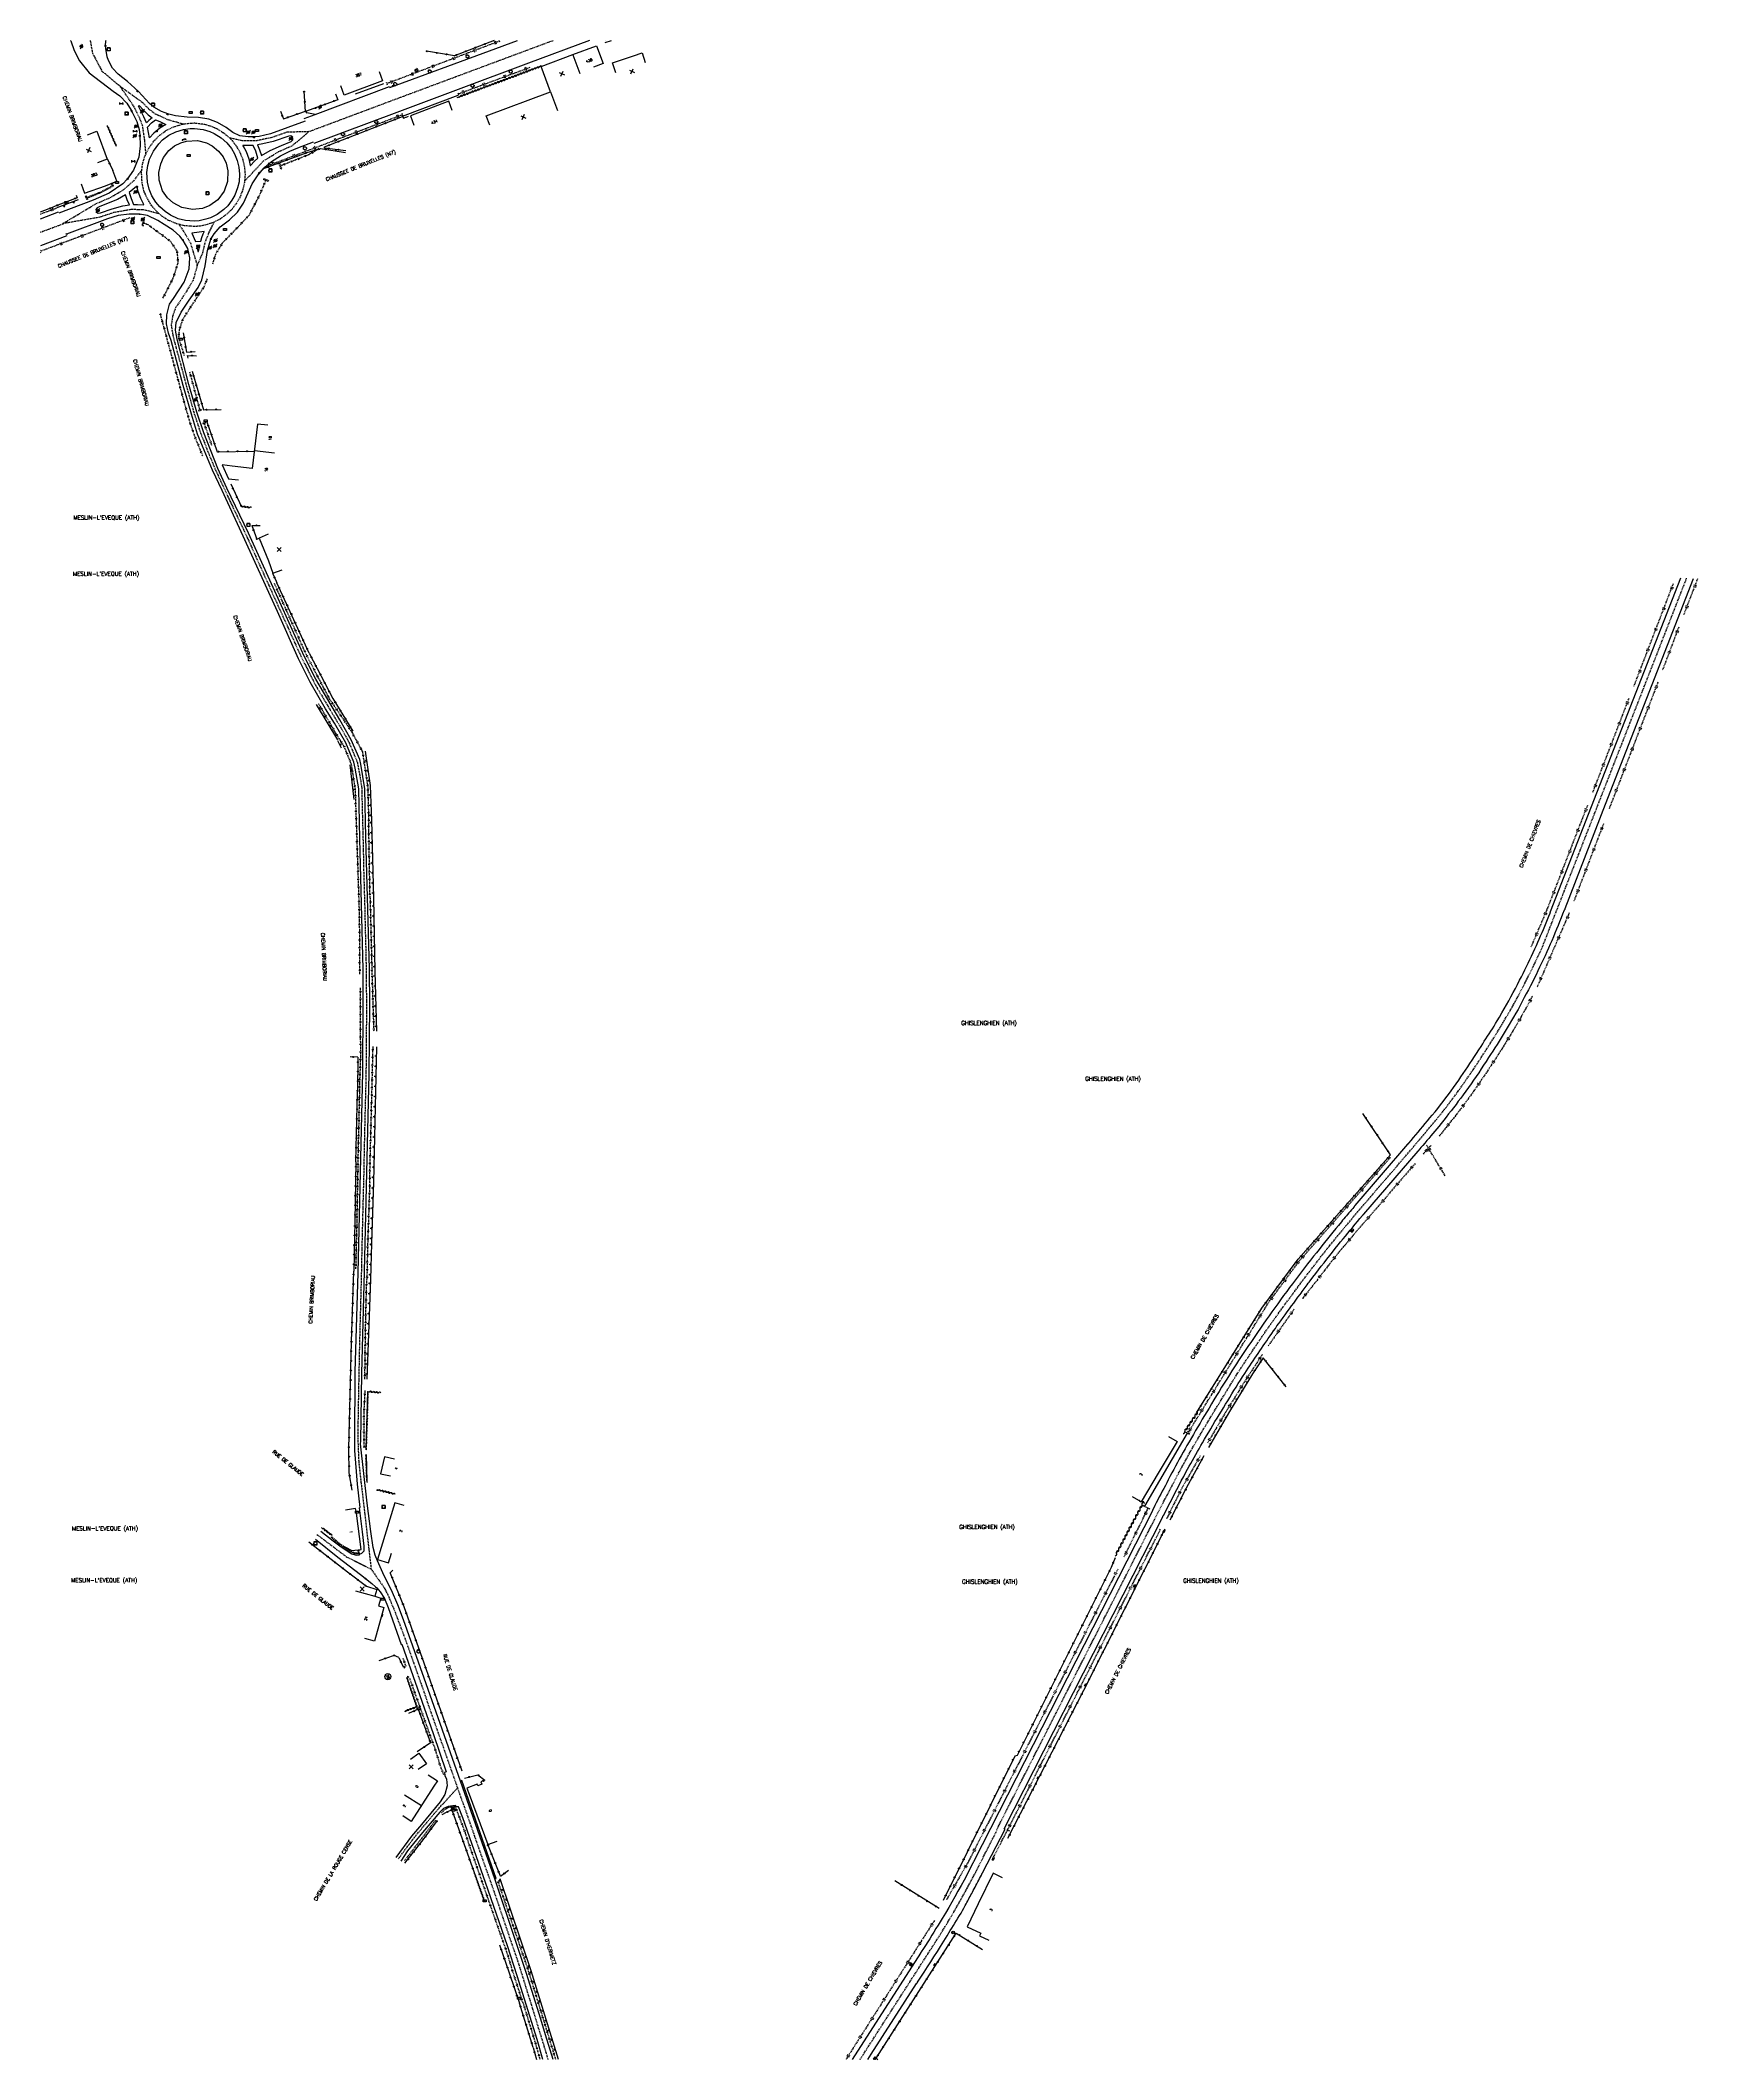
# Model space of a CAD drawing. Header units: millimetres. Extents: x 114000 to 114821, y 148000 to 149000.
import ezdxf
from ezdxf.enums import TextEntityAlignment as Align

# ---------------------------------------------------------------- set-up
doc = ezdxf.new("R2010")
doc.units = ezdxf.units.MM
doc.linetypes.add('DASHED', pattern=[0.75, 0.5, -0.25])
doc.layers.get('0').update_dxf_attribs({"linetype": 'CONTINUOUS'})
for name, color, linetype in [('W0001', 6, 'DASHED'), ('W0008', 7, 'CONTINUOUS'), ('W0100', 7, 'CONTINUOUS'), ('W0105', 7, 'CONTINUOUS'), ('W0112', 1, 'DASHED'), ('W0211', 2, 'CONTINUOUS'), ('W0220', 5, 'DASHED'), ('W0300', 7, 'CONTINUOUS'), ('W0310', 3, 'CONTINUOUS'), ('W0322', 7, 'CONTINUOUS'), ('W0330', 7, 'CONTINUOUS'), ('W0400', 7, 'CONTINUOUS'), ('W0420', 7, 'CONTINUOUS'), ('W0471', 7, 'CONTINUOUS'), ('W0851', 7, 'CONTINUOUS'), ('W0980', 7, 'CONTINUOUS'), ('W0989', 7, 'CONTINUOUS'), ('W0991', 7, 'CONTINUOUS'), ('W1102', 7, 'CONTINUOUS'), ('W1471', 7, 'CONTINUOUS'), ('W1474', 7, 'CONTINUOUS')]:
    doc.layers.add(name, color=color, linetype=linetype)
doc.styles.get("Standard").update_dxf_attribs({"font": 'romans.shx', "width": 0.85})

# ---------------------------------------------------------------- blocks, each defined once
blk = doc.blocks.new('T471')
for p, q in [((-0.333334, 0.333334), (-0.333334, -0.333334)), ((-0.333334, 0.333334), (0.333334, 0.333334)), ((-0.333334, 0), (0, 0)), ((0.500001, 0.500001), (1.000002, 1.000002)), ((-0.500001, -0.500001), (-1.000002, -1.000002)), ((-0.333334, -0.333334), (0.333334, -0.333334))]:
    blk.add_line(p, q)
blk.add_ellipse((0, 0), major_axis=(0.471405, 0.471405), ratio=1, start_param=5.4977871438, end_param=11.780972451)
blk = doc.blocks.new('t322o')
at = {"color": 0, "linetype": 'Continuous'}
for radius in [0.25, 0.15]:
    blk.add_circle((0, 0), radius, dxfattribs=at)
blk = doc.blocks.new('t310o')
at = {"color": 0, "linetype": 'Continuous'}
for centre, start, end in [((-0.5, 0.4), 216.8699, 323.1304), ((0.5, -0.4), 36.8699, 143.1303)]:
    blk.add_arc(centre, 0.625, start, end, dxfattribs=at)
blk = doc.blocks.new('T300')
for p, q in [((-0.8, 0.5), (-0.9, 0.3)), ((-0.9, 0.3), (-0.9, 0.2)), ((-0.9, 0.2), (-0.7, 0.1)), ((-0.7, 0.6), (-0.8, 0.5)), ((-0.8, -0.1), (-0.7, 0.1)), ((-0.6, 0.7), (-0.7, 0.6)), ((-0.7, 0.1), (-0.7, 0.1)), ((-0.5, 0.7), (-0.6, 0.7)), ((-0.3, 0.6), (-0.5, 0.7)), ((-0.3, 0.6), (-0.2, 0.7)), ((-0.2, 0.6), (-0.3, 0.6)), ((-0.2, 0.7), (-0.1, 0.8)), ((-0.1, 0.8), (0.1, 0.8)), ((0.1, 0.8), (0.2, 0.7)), ((0.2, 0.7), (0.3, 0.6)), ((0.3, 0.6), (0.4, 0.5)), ((0.5, 0.5), (0.3, 0.5)), ((0.4, 0.5), (0.4, 0.5)), ((0.6, 0.4), (0.5, 0.5)), ((0.6, 0.4), (0.7, 0.3)), ((0.7, 0.3), (0.7, 0.2)), ((0.7, 0.2), (0.7, 0.1)), ((0.7, 0.1), (0.7, -0.2)), ((-0.8, -0.2), (-0.8, -0.1)), ((-0.7, -0.3), (-0.8, -0.2)), ((-0.8, -0.2), (-0.8, -0.2)), ((-0.7, -0.4), (-0.7, -0.3)), ((-0.5, -0.5), (-0.7, -0.4)), ((-0.4, -0.5), (-0.5, -0.5)), ((-0.4, -0.5), (-0.3, -0.5)), ((-0.3, -0.5), (-0.3, -0.4)), ((-0.3, -0.6), (-0.3, -0.5)), ((-0.3, -0.5), (-0.3, -0.5)), ((-0.2, -0.7), (-0.3, -0.6)), ((-0.1, -0.8), (-0.2, -0.7)), ((0.1, -0.8), (-0.1, -0.8)), ((0.2, -0.7), (0.1, -0.8)), ((0.3, -0.5), (0.2, -0.5)), ((0.3, -0.6), (0.2, -0.7)), ((0.2, -0.7), (0.2, -0.7)), ((0.5, -0.4), (0.3, -0.5)), ((0.3, -0.5), (0.3, -0.6)), ((0.3, -0.5), (0.3, -0.5)), ((0.6, -0.3), (0.5, -0.4)), ((0.7, -0.2), (0.6, -0.3)), ((0.6, -0.3), (0.6, -0.3))]:
    blk.add_line(p, q)
blk = doc.blocks.new('T851')
for p, q in [((-0.2, -0.1), (0, 0.3)), ((0, 0.3), (0.2, -0.1)), ((-0.2, -0.1), (0.2, -0.1))]:
    blk.add_line(p, q)
for major_axis in [(-0.106, 0.106), (-0.0354, 0.0354), (-0.0236, 0.0236)]:
    blk.add_ellipse((0, 0), major_axis=major_axis, ratio=1, start_param=3.926991, end_param=10.210176)
blk = doc.blocks.new('t991o')
at = {"color": 0, "linetype": 'Continuous'}
for p, q in [((-1, 1), (1, -1)), ((-1, -1), (1, 1))]:
    blk.add_line(p, q, dxfattribs=at)
blk = doc.blocks.new('T420')
for p, q in [((0.7, 0.7), (-0.8, 0.7)), ((-0.8, 0.7), (-0.8, -0.8)), ((0.7, 0.7), (0.7, -0.8)), ((0.7, -0.8), (-0.8, -0.8))]:
    blk.add_line(p, q)
blk.add_ellipse((0, 0), major_axis=(-0.53, 0.53), ratio=1, start_param=3.926991, end_param=10.210176)
blk = doc.blocks.new('T400')
for p, q in [((-0.15, 0.3), (0.15, 0.3)), ((-0.15, -0.25), (-0.15, 0.3)), ((-0.15, 0.15), (0.15, 0.15)), ((-0.15, 0), (0.15, 0)), ((0.15, 0.3), (0.15, -0.25)), ((-0.15, -0.15), (0.15, -0.15)), ((-0.15, -0.25), (-0.15, -0.3)), ((-0.15, -0.3), (0.15, -0.3)), ((0.15, -0.3), (0.15, -0.25))]:
    blk.add_line(p, q)
blk = doc.blocks.new('t220o')
at = {"color": 0, "linetype": 'Continuous'}
for p, q in [((-0.25, 0.25), (0.25, 0.25)), ((-0.25, -0.25), (0.25, -0.25))]:
    blk.add_line(p, q, dxfattribs=at)
blk = doc.blocks.new('t211o')
at = {"color": 0, "linetype": 'Continuous'}
for p, q in [((-0.3, 0.5), (-0.3, 0)), ((0, 1), (0, 0)), ((0.3, 0.5), (0.3, 0))]:
    blk.add_line(p, q, dxfattribs=at)
blk = doc.blocks.new('T1471')
at = {"color": 0, "linetype": 'Continuous', "flags": 128}
blk.add_lwpolyline([(-0.75, -0.5), (-0.75, 0.5), (0.75, 0.5), (0.75, -0.5), (-0.75, -0.5)], dxfattribs=at)
blk = doc.blocks.new('T1474')
at = {"color": 0, "linetype": 'Continuous', "flags": 128}
for points in [[(-0.8, -0.5), (-0.8, 0.5)], [(-0.8, 0), (0.7, 0)], [(0.7, 0), (0.7, -0.5), (0.7, 0.5)]]:
    blk.add_lwpolyline(points, dxfattribs=at)

msp = doc.modelspace()

# ---------------------------------------------------------------- linework, layer by layer
at = {"layer": 'W0001'}
for points in [[(114024.7, 149000), (114024.7, 148999.8), (114025.8, 148993.7), (114030.5, 148984.8), (114039.6, 148977.2), (114050.6, 148969.3), (114053.6, 148966.1), (114056.8, 148963.7), (114063.1, 148960.8), (114071.1, 148958.6)], [(114132.9, 148954.8), (114175.1, 148970.6), (114254, 149000)], [(114052.3, 148943.6), (114051.7, 148950.6), (114050.6, 148957.9), (114049, 148961.9), (114046.5, 148967), (114039.6, 148977.2)], [(114076.3, 148959.1), (114081.3, 148958.5), (114084.9, 148957.4), (114087.4, 148956.3), (114091.2, 148953.9), (114094.3, 148951.1), (114096.8, 148948.1), (114098.6, 148945), (114100.1, 148941.4), (114101, 148937.7), (114101.4, 148933.7), (114101.1, 148929.6), (114100.3, 148926.2), (114098.8, 148922.2), (114097.1, 148919.3), (114094.8, 148916.3), (114092.7, 148914.2), (114089, 148911.5), (114085.3, 148909.7), (114082.6, 148908.8), (114079.1, 148908), (114076.1, 148907.8), (114071.4, 148908.2), (114067.4, 148909.2), (114063.2, 148911), (114060.2, 148913), (114057.3, 148915.6), (114055, 148918.3), (114052.9, 148921.8), (114051.3, 148925.4), (114050.4, 148929.5), (114050.1, 148934.6), (114050.6, 148938.7), (114051.6, 148942.2), (114053.7, 148946.6), (114056.6, 148950.6), (114058.8, 148952.7), (114062.2, 148955.3), (114066.1, 148957.2), (114070.3, 148958.5), (114074, 148959), (114076.3, 148959.1)], [(114133, 148954.8), (114122.1, 148954.5), (114114.7, 148951.9), (114107.2, 148950.3), (114100, 148950.3), (114093.5, 148951.8)], [(114101.1, 148930.2), (114105.1, 148934.5), (114110.5, 148940.3), (114118, 148944.9), (114124.8, 148947.9), (114133, 148954.8)], [(114011, 148909.2), (114027.7, 148919.2), (114034.5, 148922.1), (114041.3, 148926.1), (114046.4, 148930.6), (114050.2, 148935.8)], [(114058.9, 148914.1), (114051.1, 148916.1), (114044.8, 148916.2), (114036.3, 148914.7), (114029.4, 148912.4), (114011, 148909.2)], [(114000, 148905), (114011.4, 148909.2)], [(114068.7, 148908.8), (114071.7, 148904.2), (114074.3, 148899.7), (114075.7, 148895.1), (114077.7, 148888.5), (114075.6, 148881.1), (114071.6, 148874.5), (114067, 148867.6), (114065.5, 148863.5), (114064.8, 148858.9), (114065.6, 148854), (114067.2, 148847.7), (114069.6, 148839.1), (114072.3, 148828.8), (114074.3, 148821.8), (114076, 148815.8), (114077.8, 148810.3), (114079.3, 148805.6), (114081.2, 148801), (114082.8, 148796.7), (114084.8, 148792), (114086.4, 148788), (114088.3, 148783.9), (114091.5, 148777), (114093.9, 148771.8), (114096.1, 148767.2), (114097.8, 148763.6), (114100.6, 148757.7), (114103.4, 148751.7), (114106, 148745.9), (114108.7, 148739.9), (114111.2, 148734.4), (114114.1, 148728), (114117.8, 148719.8), (114122.7, 148709), (114126.1, 148701.4), (114129, 148695.1), (114132.6, 148687.9), (114136.2, 148680.8), (114140.9, 148672.8), (114145.5, 148665.1), (114149.4, 148658.6), (114152.7, 148652.6), (114154.9, 148647.5), (114156.9, 148642.7), (114158.1, 148636.6), (114159.2, 148629.6), (114159.2, 148627.7), (114159.5, 148615.1), (114159.9, 148600.1), (114160.1, 148589.2), (114160.6, 148572.4), (114160.9, 148559.1), (114161.2, 148548.2), (114161.4, 148536.4), (114161.5, 148519.7), (114161.4, 148505.5), (114161.3, 148492.4), (114161.2, 148484.8), (114160.8, 148470), (114160.4, 148452.3), (114160.1, 148436.5), (114159.7, 148422), (114159.2, 148401.4), (114158.9, 148386.4), (114158.5, 148371.6), (114158, 148352.6), (114157.6, 148333), (114157.3, 148316), (114157.2, 148307.5), (114157.4, 148303), (114157.7, 148295.7), (114158.8, 148286), (114160.3, 148273.3), (114162.7, 148252.6), (114163.8, 148242.9), (114170.3, 148233.6), (114172.1, 148230.2), (114175.7, 148221.5), (114181.4, 148206.3), (114188.7, 148185.6), (114194.1, 148170.1), (114199.5, 148154.8), (114203.4, 148143.5), (114210, 148124.9), (114215.1, 148110.4), (114218.2, 148101.5), (114221.3, 148092.7), (114225, 148082.2), (114228.9, 148070.7), (114232.5, 148060.1), (114236.4, 148048.8), (114240.3, 148036.3), (114243.8, 148025), (114247.2, 148013.8), (114249.4, 148006.8), (114251.4, 148000)], [(114077.7, 148888.5), (114080.5, 148894.9), (114081.6, 148900), (114083.5, 148904.7), (114086.1, 148910)], [(114406, 148000), (114441.3, 148055), (114445.1, 148060.9), (114449.5, 148068), (114454.4, 148076.5), (114458.9, 148084.5), (114463.3, 148092.8), (114471.5, 148109), (114473.2, 148112.3), (114474.6, 148115.6), (114553.4, 148270.5), (114558.2, 148279.7), (114563.8, 148290.4), (114570.5, 148302.6), (114576, 148312), (114581.4, 148321), (114588.2, 148332.1), (114592.8, 148339.6), (114598.1, 148347.6), (114604, 148356.4), (114609.4, 148364.2), (114615.2, 148372.3), (114621.4, 148380.6), (114625.8, 148386.6), (114633.2, 148396.2), (114638.7, 148403.2), (114646.6, 148412.8), (114652.9, 148420.3), (114680.2, 148452.1), (114691.6, 148465.7), (114696.1, 148471.3), (114702.3, 148479.6), (114709.7, 148490.2), (114713.7, 148496.3), (114719.6, 148505.5), (114723.1, 148511.2), (114729, 148521.2), (114731.2, 148525.2), (114735.3, 148533.1), (114739.8, 148542), (114744, 148551.1), (114815.4, 148733.6)], [(114137, 148260), (114151.7, 148248.9), (114163.8, 148242.9)], [(114177.3, 148099.3), (114182.3, 148106.1), (114185.1, 148109.8), (114187.4, 148112.6), (114190.7, 148116.5), (114195.1, 148121.7), (114198.4, 148125.5), (114206.6, 148134.4)]]:
    msp.add_lwpolyline(points, dxfattribs=at)
at = {"layer": 'W0008'}
for p, q in [((114015.1, 148999.8), (114015, 149000)), ((114032.5, 148999.8), (114032.6, 149000)), ((114254, 148000), (114250.2, 148012.2)), ((114248.8, 148000), (114246, 148009.9))]:
    msp.add_line(p, q, dxfattribs=at)
for points in [[(114015.1, 148999.8), (114016.8, 148995), (114019.3, 148989.9), (114024.1, 148983.9), (114036.1, 148974.9), (114039.3, 148972.5), (114042.9, 148968.9), (114045, 148965.4), (114047.7, 148959.9), (114048.9, 148955.8), (114049.2, 148953), (114049.5, 148947.8), (114048.7, 148942.2), (114046.2, 148935.8), (114043, 148931.2), (114040.9, 148929), (114034.1, 148924.4), (114026.2, 148920.8), (114009.1, 148914.4)], [(114131.1, 148960), (114114, 148953.7), (114108.3, 148952.4), (114105.8, 148952.2), (114102.9, 148952.2), (114098.8, 148952.8), (114095.4, 148954.4), (114092.1, 148956.8), (114087.7, 148959.3), (114083.5, 148960.9), (114078.4, 148961.8), (114072.7, 148962), (114067, 148962.6), (114063.6, 148963.5), (114060, 148964.7), (114056.2, 148967), (114054, 148968.8), (114048.6, 148974.7), (114043.1, 148979.6), (114038.5, 148983.2), (114035.8, 148986.2), (114033.8, 148990), (114033.1, 148991.8), (114032.4, 148995.9), (114032.3, 148997.3), (114032.5, 148999.8)], [(114130.6, 148961.3), (114136.1, 148963.3), (114173, 148977.1), (114173.1, 148976.6), (114222.5, 148994.8), (114236.3, 149000)], [(114272, 149000), (114241.8, 148988.7), (114207, 148975.7), (114176.6, 148964.3), (114135.5, 148949)], [(114170, 148978.5), (114155.9, 148973.3)], [(114179.4, 148962.5), (114206.9, 148972.8)], [(114049, 148967.8), (114051, 148965.4), (114053.4, 148963.1), (114055.4, 148961.7), (114053.8, 148960.4), (114052.5, 148959.1), (114051.2, 148962.1), (114048.6, 148967.5), (114049, 148967.8)], [(114136.1, 148963.3), (114131.9, 148964.1), (114131.4, 148963.9)], [(114076.4, 148956.4), (114080.7, 148955.8), (114084, 148954.9), (114086.1, 148953.9), (114089.5, 148951.8), (114092.4, 148949.2), (114094.6, 148946.5), (114096.2, 148943.8), (114097.5, 148940.5), (114098.3, 148937.2), (114098.7, 148933.7), (114098.4, 148930), (114097.7, 148927), (114096.3, 148923.4), (114094.9, 148920.8), (114092.8, 148918.1), (114090.9, 148916.3), (114087.6, 148913.8), (114084.3, 148912.1), (114081.9, 148911.4), (114078.7, 148910.7), (114076.1, 148910.5), (114071.9, 148910.8), (114068.3, 148911.7), (114064.5, 148913.4), (114061.8, 148915.2), (114059.2, 148917.5), (114057.2, 148919.9), (114055.2, 148923), (114053.9, 148926.3), (114053, 148929.8), (114052.8, 148934.5), (114053.2, 148938.1), (114054.1, 148941.2), (114056, 148945.2), (114058.6, 148948.8), (114060.5, 148950.7), (114063.6, 148953), (114067.1, 148954.7), (114070.9, 148955.9), (114074.2, 148956.4), (114076.4, 148956.4)], [(114055, 148959.1), (114057.1, 148960.7), (114059.1, 148959.8), (114062.1, 148958.4), (114059.2, 148956.6), (114056.2, 148954), (114054, 148951.8), (114053, 148957.1), (114055, 148959.1)], [(114125, 148950.7), (114125.1, 148951.5), (114124.7, 148952.2), (114124, 148952.7), (114123, 148952.6), (114115.3, 148950), (114110.2, 148948.7), (114107.5, 148948.2), (114108.5, 148945.8), (114109.5, 148943), (114113.8, 148945.5), (114119.5, 148948), (114124.2, 148949.9), (114125, 148950.7)], [(114072.3, 148950.1), (114077.9, 148950.4), (114082.2, 148949.3), (114085.1, 148947.8), (114088.2, 148945.2), (114090.5, 148942.4), (114092, 148939.2), (114092.9, 148935.4), (114092.7, 148930.1), (114091, 148925.3), (114087.9, 148921.1), (114084, 148918.2), (114080.3, 148916.8), (114075.4, 148916.2), (114070, 148917.2), (114065.7, 148919.5), (114062.9, 148922), (114060.5, 148925.5), (114058.9, 148930.7), (114058.7, 148934.6), (114059.6, 148938.8), (114061, 148942), (114063.7, 148945.5), (114066.4, 148947.7), (114069.5, 148949.3), (114072.3, 148950.1)], [(114250.2, 148012.2), (114247.8, 148019.9), (114240.8, 148042.6), (114235.7, 148058), (114225.3, 148089), (114225.1, 148089.5), (114208.1, 148137.9), (114208.1, 148137.9), (114190.1, 148188.8), (114179.9, 148217.7), (114177.1, 148225.1), (114173.9, 148232.4), (114170.2, 148239.6), (114167, 148246.9), (114165.9, 148249.8), (114164.9, 148253.6), (114163.7, 148261.5), (114161.9, 148275.6), (114158.6, 148304.9), (114158.7, 148306.2), (114159.2, 148339.7), (114160.5, 148390.2), (114162.9, 148488.2), (114163.1, 148522.2), (114163, 148540.2), (114161.2, 148605.2), (114160.7, 148629.3), (114158.8, 148641.6), (114158.2, 148643.8), (114153.9, 148653.6), (114148.3, 148663.5), (114136.4, 148683.6), (114130.7, 148695), (114120.2, 148718.2), (114103.1, 148755.9), (114092.3, 148778.3), (114087.9, 148788), (114081, 148805.7), (114077.5, 148815.9), (114073.6, 148829.5), (114067.7, 148852.1), (114066.9, 148856.5), (114067.3, 148860.2), (114069.7, 148865.4), (114073.7, 148871.4), (114078.1, 148877.6), (114080, 148881.4), (114081.6, 148888.4), (114082.8, 148896), (114084.4, 148901.5), (114086, 148904.2), (114089.1, 148907.7), (114093.7, 148911.2), (114097.6, 148915), (114100.6, 148919.4), (114102.9, 148924.5), (114104.9, 148929), (114107.8, 148933.4), (114110.8, 148936.9), (114114.5, 148940), (114119, 148942.8), (114123.5, 148945.1), (114127.6, 148946.8), (114135.2, 148949.7)], [(114103.9, 148938), (114104.1, 148938.1), (114106.1, 148940.2), (114107.7, 148941.7), (114106.7, 148945.2), (114105.4, 148948), (114103.1, 148948), (114100.5, 148948), (114100.3, 148947.9), (114101.9, 148945), (114103.2, 148941.3), (114103.9, 148938)], [(114027.8, 148915), (114028.7, 148914.5), (114029.8, 148914.6), (114035.5, 148916.6), (114040.8, 148918), (114044.1, 148918.5), (114043, 148921), (114042.2, 148923.5), (114038.2, 148921.2), (114029.5, 148917.8), (114028.1, 148917.1), (114027.5, 148916.3), (114027.8, 148915)], [(114044.9, 148921.7), (114046.2, 148918.7), (114048.1, 148918.7), (114051.1, 148918.6), (114051.3, 148918.7), (114049.8, 148921.7), (114048.5, 148925.1), (114047.8, 148927.7), (114047.6, 148927.7), (114045.8, 148926.1), (114043.9, 148924.7), (114044.9, 148921.7)], [(114000, 148911.7), (114008.9, 148915.1)], [(114138.9, 148261.7), (114145.1, 148256.9), (114149, 148253.9), (114154.3, 148250.5), (114156.4, 148249.8), (114158.1, 148249.9), (114158, 148250.3), (114159.2, 148250.8), (114160.4, 148251.9), (114160.4, 148254.2), (114159.5, 148261.3), (114158, 148273.2), (114158, 148273.2), (114158.4, 148273.4), (114157, 148284.9), (114155.7, 148301.6), (114155.7, 148306), (114156, 148340.6), (114157.4, 148389.6), (114159.7, 148489), (114159.9, 148522.6), (114159.8, 148540), (114158.3, 148604.6), (114157.7, 148629.3), (114156, 148639.6), (114155.3, 148642.6), (114151.3, 148652.1), (114145.7, 148661.8), (114141.3, 148669), (114133.7, 148682.1), (114127.9, 148693.7), (114117.5, 148717.1), (114100.5, 148754.4), (114090, 148777.1), (114085.2, 148787.1), (114077.9, 148805), (114074.8, 148814.8), (114070.8, 148829.1), (114064.7, 148851.3), (114063.4, 148855), (114062.4, 148859.6), (114062.6, 148864), (114064, 148869.3), (114065.9, 148872.2), (114071.3, 148880.3), (114073.7, 148886.9), (114074, 148892.3), (114073.1, 148896.9), (114070.7, 148900.9), (114069.1, 148903), (114065.8, 148906), (114061.3, 148908.8), (114058.2, 148910.8), (114053, 148913.2), (114049.1, 148914), (114043.9, 148914), (114038.5, 148913.2), (114033.2, 148911.6), (114012.9, 148904)], [(114013.1, 148903.2), (114000, 148898.3)], [(114075, 148904.6), (114076.8, 148900.4), (114079.4, 148900.6), (114079.9, 148902.4), (114080.7, 148904.2), (114081.1, 148905.1), (114081.1, 148905.4), (114075, 148904.6)], [(114077.3, 148898.4), (114077.8, 148896.5), (114078, 148895.5), (114078.4, 148895.5), (114078.6, 148897), (114078.8, 148898.4), (114077.3, 148898.4)], [(114651.2, 148422.9), (114677.3, 148453.4), (114677.4, 148453.4), (114677.4, 148453.5), (114677.4, 148453.5), (114677.5, 148453.6), (114677.5, 148453.6), (114677.6, 148453.7), (114677.6, 148453.7), (114677.7, 148453.8), (114677.7, 148453.8), (114677.8, 148453.9), (114678.9, 148455.2), (114680.1, 148456.6), (114681.3, 148458), (114682.5, 148459.3), (114683.6, 148460.7), (114684.8, 148462.1), (114685.9, 148463.5), (114687.1, 148464.9), (114688.2, 148466.3), (114689.4, 148467.7), (114690.8, 148469.3), (114692.1, 148471), (114693.5, 148472.8), (114694.8, 148474.5), (114696.1, 148476.2), (114697.4, 148477.9), (114698.7, 148479.7), (114700, 148481.4), (114701.2, 148483.2), (114702.5, 148485), (114703.6, 148486.6), (114704.8, 148488.3), (114705.9, 148489.9), (114707, 148491.6), (114708.1, 148493.3), (114709.2, 148495), (114710.3, 148496.7), (114711.4, 148498.3), (114712.5, 148500), (114713.6, 148501.7), (114714.4, 148503), (114715.2, 148504.3), (114716, 148505.5), (114716.8, 148506.8), (114717.6, 148508), (114718.4, 148509.3), (114719.2, 148510.5), (114720, 148511.8), (114720.8, 148513.1), (114721.5, 148514.4), (114722.7, 148516.3), (114723.9, 148518.3), (114725, 148520.3), (114726.2, 148522.3), (114727.3, 148524.3), (114728.4, 148526.3), (114729.5, 148528.4), (114730.6, 148530.4), (114731.6, 148532.4), (114732.7, 148534.5), (114733.6, 148536.2), (114734.4, 148537.9), (114735.3, 148539.6), (114736.1, 148541.3), (114736.9, 148543), (114737.7, 148544.8), (114738.6, 148546.5), (114739.4, 148548.2), (114740.2, 148550), (114741, 148551.7), (114741.7, 148553.3), (114742.4, 148554.9), (114743.1, 148556.5), (114743.8, 148558.1), (114744.5, 148559.7), (114745.2, 148561.3), (114745.8, 148563), (114746.5, 148564.6), (114747.2, 148566.2), (114747.8, 148567.8), (114747.8, 148567.9), (114747.8, 148568), (114747.9, 148568), (114747.9, 148568.1), (114747.9, 148568.2), (114747.9, 148568.2), (114748, 148568.3), (114748, 148568.3), (114748, 148568.4), (114748, 148568.5), (114771, 148627.3), (114812.5, 148733.8)], [(114818.7, 148733.4), (114775.1, 148621.5), (114755.1, 148569.9), (114755, 148569.8), (114755, 148569.8), (114755, 148569.7), (114755, 148569.6), (114754.9, 148569.5), (114754.9, 148569.5), (114754.9, 148569.4), (114754.8, 148569.3), (114754.8, 148569.3), (114754.8, 148569.2), (114754, 148567.3), (114753.3, 148565.4), (114752.5, 148563.5), (114751.8, 148561.6), (114751, 148559.8), (114750.2, 148557.9), (114749.4, 148556), (114748.6, 148554.1), (114747.8, 148552.3), (114747, 148550.4), (114746.1, 148548.5), (114745.3, 148546.6), (114744.4, 148544.7), (114743.5, 148542.9), (114742.6, 148541), (114741.7, 148539.1), (114740.8, 148537.2), (114739.9, 148535.4), (114739, 148533.5), (114738, 148531.7), (114737, 148529.7), (114736, 148527.8), (114735, 148525.9), (114734, 148524), (114732.9, 148522), (114731.9, 148520.1), (114730.8, 148518.2), (114729.7, 148516.3), (114728.6, 148514.5), (114727.5, 148512.6), (114726.5, 148510.9), (114725.5, 148509.3), (114724.5, 148507.6), (114723.5, 148506), (114722.5, 148504.3), (114721.5, 148502.7), (114720.4, 148501.1), (114719.4, 148499.4), (114718.3, 148497.8), (114717.3, 148496.2), (114716.1, 148494.3), (114714.8, 148492.5), (114713.6, 148490.6), (114712.4, 148488.7), (114711.1, 148486.9), (114709.8, 148485), (114708.6, 148483.2), (114707.3, 148481.4), (114706, 148479.5), (114704.7, 148477.8), (114703.5, 148476.1), (114702.3, 148474.6), (114701.2, 148473), (114700, 148471.4), (114698.8, 148469.8), (114697.5, 148468.3), (114696.3, 148466.7), (114695.1, 148465.2), (114693.8, 148463.6), (114692.6, 148462.1), (114691.6, 148460.9), (114690.7, 148459.8), (114689.7, 148458.6), (114688.7, 148457.4), (114687.7, 148456.2), (114686.7, 148455.1), (114685.8, 148453.9), (114684.8, 148452.7), (114683.8, 148451.6), (114682.8, 148450.4), (114682.7, 148450.4), (114682.7, 148450.3), (114682.6, 148450.3), (114682.6, 148450.2), (114682.5, 148450.1), (114682.5, 148450.1), (114682.5, 148450), (114682.4, 148450), (114682.4, 148449.9), (114682.3, 148449.9), (114655.4, 148418.6)], [(114651.2, 148422.9), (114651.1, 148422.9), (114651.1, 148422.8), (114651, 148422.7), (114651, 148422.7), (114650.9, 148422.6), (114650.8, 148422.5), (114650.8, 148422.4), (114650.7, 148422.4), (114650.7, 148422.3), (114650.6, 148422.2), (114650, 148421.5), (114649.4, 148420.8), (114648.7, 148420), (114648.1, 148419.3), (114647.5, 148418.5), (114646.9, 148417.8), (114646.2, 148417.1), (114645.6, 148416.3), (114645, 148415.6), (114644.4, 148414.8), (114644.4, 148414.8), (114643, 148413.1), (114641.6, 148411.5), (114640.2, 148409.8), (114638.8, 148408.1), (114637.5, 148406.4), (114636.1, 148404.7), (114634.7, 148403), (114633.4, 148401.2), (114632, 148399.5), (114630.6, 148397.8), (114629.1, 148395.9), (114627.6, 148394), (114626.1, 148392), (114624.6, 148390.1), (114623.1, 148388.1), (114621.7, 148386.2), (114620.2, 148384.2), (114618.7, 148382.3), (114617.3, 148380.3), (114615.8, 148378.3), (114614.3, 148376.3), (114612.9, 148374.3), (114611.4, 148372.3), (114610, 148370.3), (114608.6, 148368.3), (114607.1, 148366.3), (114605.7, 148364.2), (114604.3, 148362.2), (114602.9, 148360.1), (114601.5, 148358.1), (114601.5, 148358.1), (114600.5, 148356.6), (114599.5, 148355.1), (114598.4, 148353.6), (114597.4, 148352.1), (114596.4, 148350.6), (114595.4, 148349.1), (114594.4, 148347.6), (114593.5, 148346.1), (114592.5, 148344.6), (114591.5, 148343), (114591.5, 148343), (114590.2, 148341), (114588.9, 148339), (114587.6, 148337), (114586.4, 148334.9), (114585.1, 148332.9), (114583.8, 148330.8), (114582.6, 148328.8), (114581.3, 148326.7), (114580.1, 148324.7), (114578.9, 148322.6), (114577.7, 148320.8), (114576.6, 148318.9), (114575.5, 148317.1), (114574.4, 148315.2), (114573.3, 148313.4), (114572.2, 148311.5), (114571.1, 148309.6), (114570.1, 148307.8), (114569, 148305.9), (114567.9, 148304), (114567.9, 148304), (114567, 148302.4), (114566, 148300.7), (114565.1, 148299), (114564.1, 148297.3), (114563.2, 148295.6), (114562.3, 148293.9), (114561.4, 148292.2), (114560.5, 148290.5), (114559.5, 148288.8), (114558.6, 148287), (114558.6, 148287), (114557.9, 148285.6), (114557.2, 148284.2), (114556.4, 148282.8), (114555.7, 148281.4), (114554.9, 148280), (114554.2, 148278.6), (114553.5, 148277.2), (114552.7, 148275.7), (114552, 148274.3), (114551.3, 148272.9), (114551.3, 148272.9), (114551.2, 148272.8), (114551.2, 148272.7), (114551.1, 148272.6), (114551.1, 148272.5), (114551, 148272.4), (114551, 148272.3), (114550.9, 148272.2), (114550.9, 148272), (114550.8, 148271.9), (114550.8, 148271.8), (114462.2, 148097.9), (114462.2, 148097.8), (114462.1, 148097.7), (114462.1, 148097.7), (114462.1, 148097.6), (114462, 148097.5), (114462, 148097.4), (114461.9, 148097.4), (114461.9, 148097.3), (114461.9, 148097.2), (114461.8, 148097.2), (114460.4, 148094.4), (114459, 148091.6), (114457.5, 148088.8), (114456, 148086.1), (114454.5, 148083.3), (114453, 148080.6), (114451.5, 148077.9), (114449.9, 148075.2), (114448.3, 148072.5), (114446.7, 148069.8), (114445.7, 148068.1), (114444.7, 148066.5), (114443.6, 148064.8), (114442.6, 148063.1), (114441.6, 148061.5), (114440.5, 148059.8), (114439.5, 148058.2), (114438.4, 148056.5), (114437.4, 148054.9), (114436.3, 148053.3), (114436.3, 148053.3), (114436.3, 148053.2), (114436.2, 148053.1), (114436.2, 148053), (114436.1, 148053), (114436.1, 148052.9), (114436, 148052.8), (114436, 148052.8), (114436, 148052.7), (114435.9, 148052.6), (114435.9, 148052.6), (114435.9, 148052.6), (114402.1, 148000)], [(114409.8, 148000), (114411.5, 148002.7), (114434, 148037.6), (114434, 148037.6), (114434.1, 148037.6), (114434.1, 148037.7), (114434.1, 148037.8), (114434.2, 148037.8), (114434.2, 148037.9), (114434.3, 148037.9), (114434.3, 148038), (114434.4, 148038.1), (114434.4, 148038.1), (114434.4, 148038.2), (114434.4, 148038.2), (114436.1, 148040.7), (114437.7, 148043.3), (114439.4, 148045.8), (114441, 148048.4), (114442.6, 148050.9), (114444.3, 148053.5), (114445.9, 148056), (114447.5, 148058.6), (114449.1, 148061.2), (114450.7, 148063.8), (114451.5, 148065), (114452.2, 148066.3), (114453, 148067.5), (114453.7, 148068.8), (114454.5, 148070), (114455.2, 148071.3), (114456, 148072.5), (114456.7, 148073.8), (114457.4, 148075), (114458.1, 148076.3), (114458.5, 148077), (114458.9, 148077.8), (114459.3, 148078.5), (114459.7, 148079.3), (114460.1, 148080), (114460.5, 148080.7), (114460.9, 148081.5), (114461.3, 148082.2), (114461.7, 148082.9), (114462.1, 148083.7), (114462.5, 148084.5), (114463, 148085.4), (114463.4, 148086.2), (114463.9, 148087), (114464.3, 148087.9), (114464.8, 148088.8), (114465.2, 148089.6), (114465.7, 148090.5), (114466.1, 148091.3), (114466.5, 148092.2), (114466.6, 148092.2), (114466.6, 148092.2), (114466.6, 148092.3), (114466.6, 148092.3), (114466.6, 148092.3), (114466.6, 148092.4), (114466.7, 148092.4), (114466.7, 148092.4), (114466.7, 148092.5), (114466.7, 148092.5), (114477.8, 148114), (114477.3, 148114.2), (114555.9, 148268.7), (114555.9, 148268.8), (114556, 148268.8), (114556, 148268.9), (114556, 148269), (114556.1, 148269.1), (114556.1, 148269.1), (114556.2, 148269.2), (114556.2, 148269.3), (114556.2, 148269.4), (114556.3, 148269.4), (114557.4, 148271.6), (114558.5, 148273.7), (114559.6, 148275.9), (114560.7, 148278), (114561.8, 148280.2), (114562.9, 148282.3), (114564, 148284.4), (114565.1, 148286.6), (114566.3, 148288.7), (114567.4, 148290.8), (114567.4, 148290.8), (114568.2, 148292.3), (114569, 148293.8), (114569.8, 148295.2), (114570.6, 148296.7), (114571.5, 148298.2), (114572.3, 148299.6), (114573.1, 148301.1), (114573.9, 148302.5), (114574.8, 148304), (114575.6, 148305.4), (114575.6, 148305.4), (114576.6, 148307.2), (114577.6, 148308.9), (114578.7, 148310.7), (114579.7, 148312.4), (114580.8, 148314.2), (114581.8, 148315.9), (114582.8, 148317.6), (114583.9, 148319.3), (114585, 148321.1), (114586, 148322.8), (114587, 148324.5), (114588.1, 148326.2), (114589.1, 148327.9), (114590.2, 148329.6), (114591.2, 148331.3), (114592.3, 148333), (114593.3, 148334.8), (114594.4, 148336.4), (114595.5, 148338.1), (114596.6, 148339.8), (114596.6, 148339.8), (114597.4, 148341), (114598.2, 148342.3), (114599, 148343.5), (114599.8, 148344.8), (114600.7, 148346), (114601.5, 148347.3), (114602.3, 148348.5), (114603.2, 148349.7), (114604, 148350.9), (114604.9, 148352.2), (114604.9, 148352.2), (114605.7, 148353.4), (114606.5, 148354.6), (114607.4, 148355.9), (114608.2, 148357.1), (114609.1, 148358.4), (114609.9, 148359.6), (114610.8, 148360.8), (114611.7, 148362), (114612.5, 148363.3), (114613.4, 148364.5), (114614.4, 148365.9), (114615.5, 148367.4), (114616.5, 148368.8), (114617.6, 148370.3), (114618.7, 148371.7), (114619.7, 148373.2), (114620.8, 148374.6), (114621.9, 148376), (114622.9, 148377.5), (114624, 148378.9), (114624.5, 148379.6), (114625, 148380.3), (114625.5, 148381), (114626, 148381.6), (114626.5, 148382.3), (114627, 148383), (114627.5, 148383.7), (114628, 148384.4), (114628.5, 148385), (114629, 148385.7), (114630.3, 148387.5), (114631.7, 148389.3), (114633.1, 148391.1), (114634.4, 148392.9), (114635.8, 148394.6), (114637.2, 148396.4), (114638.6, 148398.2), (114640, 148399.9), (114641.4, 148401.7), (114642.8, 148403.4), (114644, 148404.9), (114645.2, 148406.4), (114646.4, 148407.8), (114647.6, 148409.3), (114648.8, 148410.8), (114650, 148412.2), (114651.2, 148413.7), (114652.4, 148415.1), (114653.6, 148416.5), (114654.9, 148418), (114654.9, 148418), (114655, 148418.1), (114655, 148418.2), (114655.1, 148418.2), (114655.1, 148418.3), (114655.2, 148418.3), (114655.2, 148418.4), (114655.3, 148418.5), (114655.3, 148418.5), (114655.4, 148418.6)], [(114547, 148274), (114568.1, 148310.2)], [(114136.2, 148257.7), (114136.2, 148257.7), (114147.4, 148248.8), (114158.5, 148240.2), (114164.1, 148235.7), (114166, 148234.1), (114166.6, 148233.6), (114168.3, 148231.6), (114170.4, 148228.3), (114172.2, 148223.9), (114178.7, 148205.6), (114179.1, 148205.7), (114181.2, 148199.5), (114194.6, 148161.5), (114201, 148142.4), (114200.1, 148142.1), (114200.4, 148140.8), (114200.3, 148140.7), (114201.1, 148138.8), (114201.5, 148135.6), (114200.4, 148131.2), (114198, 148127.6), (114188.8, 148116.4), (114183.8, 148110.6), (114176, 148100.1)], [(114225.1, 148089.5), (114225.7, 148089.7), (114208.8, 148138.1), (114208.1, 148137.9)], [(114246, 148009.9), (114236.2, 148041.5), (114231.4, 148056.2), (114220.5, 148087.6), (114209.2, 148119.7), (114207.1, 148125.2), (114206, 148125.1), (114205.7, 148125.7), (114204.3, 148125.6), (114202, 148125.3), (114199.7, 148124.3), (114197.8, 148122.5), (114189.2, 148112.4), (114181.9, 148103.3), (114178.5, 148098.2)]]:
    msp.add_lwpolyline(points, dxfattribs=at)
at = {"layer": 'W0100', "flags": 128}
for points in [[(114222.6, 148958), (114220.8, 148962.7), (114252.7, 148974.6), (114248.1, 148987.1), (114263.8, 148993), (114275.4, 148997.3), (114278.7, 148988.5), (114274, 148986.8)], [(114285, 148984), (114283.3, 148988.8), (114293.8, 148992.4), (114298, 148993.8), (114299.6, 148989.1)]]:
    msp.add_lwpolyline(points, dxfattribs=at)
at = {"layer": 'W0100'}
for points in [[(114167.8, 148984.6), (114169.5, 148979.9), (114150.5, 148972.8), (114148.8, 148977.5)], [(114204, 148965.2), (114202.3, 148969.9), (114183.3, 148962.7), (114185, 148958)], [(114023.3, 148953.2), (114028, 148955), (114033, 148941.1), (114028.3, 148939.4)], [(114020.2, 148928.9), (114021.9, 148924.3), (114032.2, 148928), (114037.8, 148930.2), (114035.9, 148935.5)], [(114112.6, 148809.4), (114107.6, 148810), (114104.9, 148788), (114095, 148789.1), (114090, 148789.7), (114093.1, 148782.8), (114098.1, 148782.3)], [(114112.9, 148755.4), (114108.3, 148753.5), (114113, 148742.2), (114115.1, 148736.2), (114119.8, 148737.8)], [(114558.8, 148308.6), (114563.1, 148306), (114553.7, 148290.4), (114545.2, 148276.1), (114540.9, 148278.6)], [(114175.4, 148297.3), (114170.5, 148298.5), (114168.5, 148290.1), (114173.4, 148289)], [(114151.2, 148253.8), (114151.2, 148253.8), (114154.2, 148252), (114158.9, 148252.6), (114156.5, 148270.6), (114156.1, 148272.9), (114151.2, 148272)], [(114180.2, 148274.3), (114175.5, 148275.7), (114167, 148247.6), (114167, 148247.6), (114172.4, 148245.9), (114173.9, 148250.7)], [(114161.5, 148234.4), (114166.6, 148232.8), (114165.7, 148229.4), (114168.6, 148228.5), (114167.5, 148224.6), (114170.1, 148223.9), (114165.5, 148207.2), (114160.7, 148208.5)], [(114183.4, 148148.8), (114187.5, 148151.7), (114191.3, 148146.5), (114187.2, 148143.6)], [(114192, 148140.9), (114196.7, 148138), (114194.9, 148135.4), (114183.7, 148117.9), (114179.5, 148120.6)], [(114218.6, 148136.4), (114216.6, 148135.6), (114216.3, 148136.4), (114211.2, 148134.4), (114212.4, 148131.4), (114221.6, 148106.4), (114226.2, 148108.1)], [(114476.5, 148090), (114472, 148092.2), (114464.5, 148077), (114459.1, 148065.7), (114465.8, 148062.5), (114465.2, 148061.2), (114469.7, 148059.1)]]:
    msp.add_lwpolyline(points, dxfattribs=at)
at = {"layer": 'W0105'}
for p, q in [((114168.9, 148219.5), (114169.3, 148219.4)), ((114169.2, 148220.6), (114169.6, 148220.4))]:
    msp.add_line(p, q, dxfattribs=at)
msp.add_lwpolyline([(114169.3, 148219.4), (114169.6, 148220.4)], dxfattribs=at)
at = {"layer": 'W0112'}
for p, q in [((114070.2, 148950.7), (114070.3, 148950.4)), ((114071.9, 148951.3), (114072, 148950.9)), ((114110.6, 148931.5), (114110.5, 148931.1)), ((114118.6, 148939.1), (114118.2, 148938.9)), ((114119.2, 148936.4), (114119.6, 148936.6)), ((114022.4, 148922.9), (114022.8, 148923)), ((114035.3, 148929), (114035.7, 148929.2)), ((114113, 148930.5), (114112.9, 148930.1)), ((114050.5, 148908.3), (114050.9, 148908.2)), ((114051, 148910.8), (114051.4, 148910.7)), ((114078.4, 148816.9), (114078.5, 148816.5)), ((114079.6, 148817.2), (114079.7, 148816.8)), ((114080.5, 148810.5), (114080.6, 148810.1)), ((114081.6, 148810.8), (114081.7, 148810.4)), ((114144, 148258.6), (114144.3, 148258.9)), ((114180.4, 148194.6), (114180, 148194.4)), ((114180.2, 148193.9), (114180.6, 148194.1)), ((114181.8, 148189.6), (114182.2, 148189.8)), ((114182, 148189.1), (114182.4, 148189.2))]:
    msp.add_line(p, q, dxfattribs=at)
for points in [[(114227.5, 148999.1), (114227.2, 149000)], [(114279.9, 149000), (114279.9, 149000)], [(114171.9, 148977.9), (114171.4, 148979.3)], [(114206.7, 148974.1), (114207.2, 148972.8)], [(114179, 148964), (114179.4, 148962.5)], [(114179.8, 148961.5), (114182.3, 148962.4)], [(114071.9, 148951.3), (114070.2, 148950.7)], [(114072, 148950.9), (114070.3, 148950.4)], [(114113, 148930.5), (114110.6, 148931.5)], [(114119.2, 148936.4), (114118.2, 148938.9)], [(114119.6, 148936.6), (114118.6, 148939.1)], [(114035.7, 148929.2), (114036.1, 148927.8), (114029.6, 148924.4), (114022.9, 148921.7), (114022.4, 148922.9)], [(114035.3, 148929), (114035.6, 148928), (114029.5, 148924.7), (114023.1, 148922.2), (114022.8, 148923)], [(114112.9, 148930.1), (114110.5, 148931.1)], [(114050.5, 148908.3), (114051, 148910.8)], [(114050.9, 148908.2), (114051.4, 148910.7)], [(114078.4, 148816.9), (114079.6, 148817.2)], [(114078.5, 148816.5), (114079.7, 148816.8)], [(114080.5, 148810.5), (114081.6, 148810.8)], [(114080.6, 148810.1), (114081.7, 148810.4)], [(114567.8, 148310.3), (114568.4, 148311.4)], [(114569.1, 148309.6), (114567.3, 148310.6)], [(114569.4, 148310.9), (114568.8, 148309.8)], [(114546.1, 148274.5), (114549.6, 148272.6)], [(114157.6, 148252.4), (114158, 148250.3), (114155.6, 148250.5), (114153.1, 148251.8), (114147.7, 148255.4), (114144, 148258.6)], [(114157.2, 148252.3), (114157.5, 148250.7), (114155.8, 148250.8), (114153.3, 148252.2), (114147.9, 148255.7), (114144.3, 148258.9)], [(114180, 148194.4), (114180.2, 148193.9)], [(114180.4, 148194.6), (114180.6, 148194.1)], [(114181.8, 148189.6), (114182, 148189.1)], [(114182.2, 148189.8), (114182.4, 148189.2)], [(114471.8, 148099.6), (114479.1, 148113.7), (114480, 148113.2)]]:
    msp.add_lwpolyline(points, dxfattribs=at)
at = {"layer": 'W0211'}
for p, q in [((114018.7, 148921), (114008.2, 148917)), ((114136.6, 148671), (114147.2, 148653.5)), ((114147.2, 148653.2), (114149, 148649.6)), ((114163.5, 148631), (114161, 148648)), ((114153.3, 148641.2), (114155.2, 148624.1)), ((114164.1, 148613.8), (114163.5, 148631)), ((114165.2, 148575.3), (114164.1, 148613.8)), ((114165.9, 148538.9), (114165.2, 148575.3)), ((114166.6, 148509.3), (114165.9, 148538.9)), ((114165.1, 148434.5), (114166.7, 148501.6)), ((114164.1, 148404.2), (114165.1, 148434.5)), ((114163.6, 148386.3), (114164.1, 148404.2)), ((114161.9, 148337), (114163.6, 148386.3)), ((114243.1, 148043.9), (114227.7, 148089.4)), ((114256.7, 148000), (114243.1, 148043.9))]:
    msp.add_line(p, q, dxfattribs=at)
at = {"layer": 'W0220'}
for p, q in [((114071.4, 148843.7), (114068.6, 148852.4)), ((114073.9, 148835.8), (114078.9, 148817.1)), ((114085, 148799.3), (114081.2, 148810.2)), ((114131.8, 148695.6), (114115.9, 148731.1)), ((114143.5, 148673.4), (114131.8, 148695.6)), ((114147.9, 148654.2), (114137.7, 148671.7)), ((114143.5, 148673.4), (114154.3, 148657.4)), ((114147.9, 148654.2), (114150.5, 148650.2)), ((114154.3, 148657.4), (114159.5, 148647.7)), ((114154.1, 148641.4), (114150.5, 148650.2)), ((114156.1, 148628.8), (114154.1, 148641.4)), ((114159.5, 148647.7), (114162.1, 148630.6)), ((114156.2, 148624.1), (114156.1, 148628.8)), ((114162.1, 148630.6), (114162.6, 148613.7)), ((114163.3, 148575.1), (114162.6, 148613.7)), ((114163.3, 148575.1), (114164.2, 148538.4)), ((114164.2, 148538.4), (114165.1, 148509.2)), ((114163.1, 148434.5), (114164.8, 148501.7)), ((114158.2, 148479.7), (114158.2, 148486)), ((114157.4, 148444.5), (114158.2, 148479.7)), ((114156.9, 148415.3), (114157.4, 148444.5)), ((114163.1, 148434.5), (114162.1, 148404.2)), ((114156.3, 148391.5), (114156.9, 148415.3)), ((114162.1, 148404.2), (114161.7, 148386.4)), ((114179.6, 148198.8), (114181, 148194.8)), ((114195, 148155.2), (114183, 148188.6)), ((114195, 148155.2), (114197.5, 148147.2)), ((114199.8, 148141), (114197.5, 148147.2)), ((114205.4, 148125.5), (114210.5, 148112)), ((114221.9, 148079.2), (114210.5, 148112)), ((114242, 148043.3), (114226.7, 148088.1)), ((114229.8, 148056.7), (114221.9, 148079.2)), ((114229.8, 148056.7), (114233.4, 148045.4)), ((114239.1, 148027.9), (114233.4, 148045.4)), ((114255.3, 148000), (114242, 148043.3)), ((114239.1, 148027.9), (114245.7, 148006.4)), ((114247.6, 148000), (114245.7, 148006.4))]:
    msp.add_line(p, q, dxfattribs=at)
for points in [[(114227.3, 148999.6), (114171.7, 148978.6)], [(114204.2, 148991.4), (114205.2, 148991.8)], [(114214.5, 148995.3), (114215.4, 148995.7)], [(114214.9, 148994.4), (114215.8, 148994.7)], [(114224.8, 148999.2), (114225.7, 148999.6)], [(114225.1, 148998.3), (114226.1, 148998.6)], [(114183.6, 148983.7), (114184.6, 148984)], [(114184, 148982.7), (114184.9, 148983.1)], [(114193.9, 148987.5), (114194.9, 148987.9)], [(114194.3, 148986.6), (114195.2, 148987)], [(114204.6, 148990.5), (114205.5, 148990.9)], [(114206.9, 148973.5), (114242.6, 148986.7)], [(114230.3, 148982.7), (114229.3, 148982.3)], [(114230.6, 148981.7), (114229.7, 148981.4)], [(114240.6, 148986.5), (114239.6, 148986.1)], [(114240.9, 148985.5), (114240, 148985.2)], [(114173.3, 148979.8), (114174.3, 148980.1)], [(114173.7, 148978.8), (114174.6, 148979.2)], [(114209.6, 148975), (114208.7, 148974.7)], [(114210, 148974.1), (114209, 148973.7)], [(114219.9, 148978.8), (114219, 148978.5)], [(114220.3, 148977.9), (114219.4, 148977.5)], [(114111.4, 148937.5), (114179.2, 148963.2)], [(114177.2, 148963), (114176.2, 148962.7)], [(114177.5, 148962.1), (114176.6, 148961.7)], [(114156.6, 148955.2), (114155.7, 148954.8)], [(114157, 148954.3), (114156, 148953.9)], [(114166.9, 148959.1), (114165.9, 148958.7)], [(114167.2, 148958.2), (114166.3, 148957.8)], [(114119.1, 148938), (114132.3, 148943.2), (114137.4, 148946)], [(114125.8, 148943.5), (114124.8, 148943.1)], [(114126.1, 148942.5), (114125.2, 148942.2)], [(114136, 148947.4), (114135.1, 148947)], [(114136.4, 148946.5), (114135.5, 148946.1)], [(114146.3, 148951.3), (114145.4, 148950.9)], [(114146.7, 148950.4), (114145.7, 148950)], [(114115.5, 148939.6), (114114.5, 148939.2)], [(114115.8, 148938.6), (114114.9, 148938.3)], [(114111.6, 148930.7), (114108.9, 148924.2), (114103.4, 148913.5), (114098.8, 148908.5), (114090, 148899.5), (114086.7, 148894), (114085.2, 148889.1)], [(114000, 148914), (114008.1, 148917)], [(114044.3, 148912.1), (114000, 148895.5)], [(114006.1, 148916.8), (114005.1, 148916.4)], [(114006.4, 148915.8), (114005.5, 148915.5)], [(114040.6, 148911.2), (114041.5, 148911.5)], [(114020, 148903.5), (114020.9, 148903.8)], [(114020.4, 148902.5), (114021.3, 148902.9)], [(114030.3, 148907.3), (114031.2, 148907.7)], [(114030.7, 148906.4), (114031.6, 148906.7)], [(114041, 148910.3), (114041.9, 148910.6)], [(114060.7, 148872.3), (114065.8, 148882.2), (114068.3, 148890.1), (114067.8, 148895.5), (114064.5, 148900.4), (114053.4, 148908.6), (114051.2, 148909.5)], [(114000, 148896), (114000.3, 148896.1)], [(114000, 148894.9), (114000.7, 148895.2)], [(114009.7, 148899.6), (114010.6, 148900)], [(114010.1, 148898.7), (114011, 148899)], [(114068.6, 148852.4), (114068.9, 148856.6), (114070.6, 148861.9), (114075.1, 148868.9), (114081.1, 148878), (114082.7, 148881.9)], [(114080.4, 148794.3), (114076.8, 148803.1), (114074.2, 148810.5), (114072, 148818.2), (114059.4, 148864.7)], [(114820.8, 148733.3), (114813.9, 148715.5)], [(114789.3, 148680.1), (114808.9, 148731.1)], [(114807.7, 148729.4), (114807.4, 148728.5)], [(114808.7, 148729), (114808.3, 148728.1)], [(114819.2, 148730.4), (114818.8, 148729.5)], [(114820.1, 148730), (114819.8, 148729.1)], [(114803.8, 148719.1), (114803.4, 148718.2)], [(114804.7, 148718.8), (114804.3, 148717.8)], [(114815.2, 148720.1), (114814.8, 148719.2)], [(114816.1, 148719.8), (114815.8, 148718.8)], [(114799.8, 148708.9), (114799.5, 148707.9)], [(114800.7, 148708.5), (114800.4, 148707.6)], [(114811.5, 148709.4), (114803.5, 148688.2)], [(114810.3, 148707.7), (114810, 148706.8)], [(114811.3, 148707.4), (114810.9, 148706.4)], [(114795.9, 148698.6), (114795.5, 148697.7)], [(114796.8, 148698.3), (114796.4, 148697.3)], [(114806.5, 148697.4), (114806.1, 148696.5)], [(114807.4, 148697.1), (114807, 148696.1)], [(114801.2, 148682.1), (114777, 148619.4)], [(114791.9, 148688.3), (114791.5, 148687.4)], [(114792.8, 148688), (114792.5, 148687)], [(114769, 148627.7), (114786.9, 148674.2)], [(114785.7, 148672.5), (114785.3, 148671.5)], [(114786.6, 148672.1), (114786.3, 148671.2)], [(114800, 148680.4), (114799.6, 148679.5)], [(114800.9, 148680), (114800.5, 148679.1)], [(114781.7, 148662.2), (114781.4, 148661.3)], [(114782.7, 148661.8), (114782.3, 148660.9)], [(114796, 148670.1), (114795.6, 148669.2)], [(114796.9, 148669.8), (114796.6, 148668.8)], [(114777.8, 148651.9), (114777.4, 148651)], [(114778.7, 148651.6), (114778.3, 148650.7)], [(114792, 148659.9), (114791.7, 148658.9)], [(114793, 148659.5), (114792.6, 148658.6)], [(114773.8, 148641.7), (114773.5, 148640.8)], [(114774.7, 148641.3), (114774.4, 148640.4)], [(114788.1, 148649.6), (114787.7, 148648.7)], [(114789, 148649.3), (114788.7, 148648.3)], [(114769.9, 148631.4), (114769.5, 148630.5)], [(114784.1, 148639.4), (114783.8, 148638.4)], [(114785.1, 148639), (114784.7, 148638.1)], [(114158.3, 148537.6), (114158.1, 148567), (114157.3, 148591.5), (114156.2, 148624.1)], [(114770.8, 148631.1), (114770.4, 148630.1)], [(114780.2, 148629.1), (114779.8, 148628.2)], [(114781.1, 148628.7), (114780.7, 148627.8)], [(114738.4, 148551), (114746.4, 148569.7), (114766.4, 148621.2)], [(114774.2, 148611.9), (114759.4, 148573.3)], [(114765.2, 148619.5), (114764.8, 148618.6)], [(114766.1, 148619.1), (114765.7, 148618.2)], [(114761.2, 148609.3), (114760.8, 148608.3)], [(114762.1, 148608.9), (114761.8, 148608)], [(114773, 148610.2), (114772.7, 148609.3)], [(114774, 148609.9), (114773.6, 148609)], [(114757.2, 148599), (114756.9, 148598.1)], [(114758.1, 148598.6), (114757.8, 148597.7)], [(114769.1, 148600), (114768.7, 148599)], [(114770, 148599.6), (114769.7, 148598.7)], [(114753.2, 148588.8), (114752.9, 148587.8)], [(114754.2, 148588.4), (114753.8, 148587.5)], [(114765.2, 148589.7), (114764.8, 148588.8)], [(114766.1, 148589.3), (114765.7, 148588.4)], [(114749.2, 148578.5), (114748.9, 148577.6)], [(114750.2, 148578.1), (114749.8, 148577.2)], [(114761.2, 148579.4), (114760.9, 148578.5)], [(114762.2, 148579.1), (114761.8, 148578.1)], [(114757.3, 148567.9), (114741.3, 148531)], [(114745.1, 148568.1), (114744.7, 148567.2)], [(114746.1, 148567.7), (114745.7, 148566.8)], [(114756.1, 148566.3), (114755.7, 148565.3)], [(114757, 148565.9), (114756.6, 148565)], [(114740.8, 148558), (114740.4, 148557.1)], [(114741.7, 148557.6), (114741.3, 148556.7)], [(114751.7, 148556.2), (114751.3, 148555.3)], [(114752.6, 148555.8), (114752.2, 148554.9)], [(114747.3, 148546.1), (114746.9, 148545.2)], [(114748.2, 148545.7), (114747.8, 148544.8)], [(114742.9, 148536), (114742.5, 148535.1)], [(114743.8, 148535.6), (114743.4, 148534.7)], [(114158.4, 148530.8), (114158.5, 148496.5), (114158.2, 148486)], [(114739, 148526.6), (114738.8, 148526.3), (114737.8, 148524.4), (114736.8, 148522.4), (114735.7, 148520.5), (114734.6, 148518.6), (114733.6, 148516.7), (114732.5, 148514.8), (114731.4, 148512.8), (114730.3, 148511), (114729.3, 148509.3), (114728.3, 148507.6), (114727.2, 148505.9), (114726.2, 148504.3), (114725.2, 148502.6), (114724.2, 148501), (114723.1, 148499.3), (114722.1, 148497.7), (114721, 148496.1), (114720, 148494.4), (114718.7, 148492.6), (114717.5, 148490.7), (114716.3, 148488.8), (114715, 148487), (114713.7, 148485.1), (114712.5, 148483.2), (114711.2, 148481.4), (114709.9, 148479.5), (114708.6, 148477.7), (114707.3, 148475.9), (114706.1, 148474.3), (114704.9, 148472.6), (114703.7, 148471), (114702.5, 148469.5), (114701.3, 148467.9), (114700.1, 148466.3), (114698.8, 148464.8), (114697.6, 148463.2), (114696.3, 148461.6), (114695.1, 148460.1), (114694.1, 148458.9), (114693.1, 148457.7), (114692.8, 148457.3)], [(114737.6, 148525.1), (114737.1, 148524.2)], [(114738.5, 148524.6), (114738, 148523.7)], [(114732.3, 148515.4), (114731.8, 148514.6)], [(114733.2, 148515), (114732.7, 148514.1)], [(114726.8, 148506.2), (114726.3, 148505.3)], [(114727.6, 148505.6), (114727.1, 148504.8)], [(114719.5, 148494.7), (114719, 148493.8)], [(114720.3, 148494.1), (114719.8, 148493.3)], [(114712.2, 148483.7), (114711.6, 148482.9)], [(114713, 148483.2), (114712.5, 148482.3)], [(114704.5, 148473), (114703.9, 148472.2)], [(114705.3, 148472.3), (114704.7, 148471.5)], [(114697.2, 148463.5), (114696.6, 148462.7)], [(114698, 148462.9), (114697.3, 148462.1)], [(114688.8, 148452.7), (114684.8, 148448.3)], [(114695.8, 148437.7), (114686.6, 148452.8)], [(114688.1, 148451.3), (114688.6, 148450.5)], [(114568.3, 148310.1), (114608.4, 148375), (114623.8, 148395.8), (114668.8, 148446.9)], [(114680.9, 148443.7), (114650.3, 148408.3), (114650.3, 148408.2), (114650.2, 148408.1), (114650.1, 148408), (114650.1, 148407.9), (114650, 148407.9), (114649.9, 148407.8), (114649.9, 148407.7), (114649.8, 148407.6), (114649.7, 148407.5), (114649.7, 148407.5), (114648.6, 148406.3), (114647.6, 148405.1), (114646.6, 148403.8), (114645.5, 148402.6), (114644.5, 148401.4), (114643.5, 148400.2), (114642.5, 148399), (114641.5, 148397.7), (114640.5, 148396.5), (114639.5, 148395.2), (114639.5, 148395.2), (114638.6, 148394.1), (114637.7, 148393), (114636.9, 148391.8), (114636, 148390.7), (114635.1, 148389.5), (114634.2, 148388.4), (114633.3, 148387.3), (114632.5, 148386.1), (114631.6, 148385), (114630.7, 148383.8), (114630.1, 148383.1), (114629.6, 148382.4), (114629, 148381.7), (114628.5, 148381), (114627.9, 148380.3), (114627.3, 148379.6), (114626.8, 148378.9), (114626.2, 148378.2), (114625.6, 148377.5), (114625.1, 148376.8), (114625.1, 148376.8)], [(114679.2, 148442.5), (114678.6, 148441.8)], [(114680, 148441.9), (114679.3, 148441.1)], [(114685.8, 148450.2), (114686.5, 148450.9)], [(114686.6, 148449.5), (114687.2, 148450.2)], [(114687.2, 148450.8), (114687.7, 148449.9)], [(114693, 148441.4), (114693.5, 148440.6)], [(114693.8, 148441.9), (114694.3, 148441.1)], [(114653.8, 148430.6), (114654.5, 148431.4)], [(114661.1, 148438.9), (114661.8, 148439.6)], [(114661.9, 148438.2), (114662.5, 148439)], [(114672.1, 148434.2), (114671.4, 148433.4)], [(114672.8, 148433.5), (114672.2, 148432.8)], [(114646.6, 148422.4), (114647.2, 148423.1)], [(114647.3, 148421.7), (114648, 148422.5)], [(114654.6, 148430), (114655.3, 148430.7)], [(114664.9, 148425.9), (114664.2, 148425.1)], [(114665.6, 148425.2), (114665, 148424.5)], [(114639.3, 148414.1), (114640, 148414.9)], [(114640.1, 148413.5), (114640.7, 148414.2)], [(114657.7, 148417.5), (114657, 148416.8)], [(114658.4, 148416.9), (114657.8, 148416.1)], [(114632.1, 148405.9), (114632.7, 148406.6)], [(114632.8, 148405.2), (114633.5, 148406)], [(114648.3, 148406.7), (114647.7, 148405.9)], [(114649.1, 148406), (114648.4, 148405.3)], [(114622.3, 148394.6), (114622.9, 148395.4)], [(114623.1, 148394), (114623.7, 148394.8)], [(114624.8, 148397.6), (114625.5, 148398.3)], [(114625.5, 148396.9), (114626.2, 148397.7)], [(114640.9, 148397.7), (114640.2, 148396.9)], [(114641.6, 148397.1), (114641, 148396.3)], [(114160.7, 148336.9), (114161.2, 148369.3), (114161.7, 148386.4)], [(114615.8, 148385.7), (114616.4, 148386.5)], [(114616.6, 148385.1), (114617.2, 148385.9)], [(114633.5, 148388.3), (114632.9, 148387.5)], [(114634.3, 148387.7), (114633.7, 148386.9)], [(114621, 148371.6), (114608.1, 148353.4)], [(114609.2, 148376.9), (114609.8, 148377.7)], [(114610, 148376.3), (114610.6, 148377.1)], [(114625.9, 148378.7), (114626.6, 148379.5)], [(114626.7, 148378.1), (114627.3, 148378.8)], [(114603.6, 148368.2), (114604.1, 148369)], [(114604.5, 148367.6), (114605, 148368.5)], [(114619.4, 148370.3), (114618.8, 148369.4)], [(114620.2, 148369.7), (114619.7, 148368.9)], [(114597.8, 148358.8), (114598.3, 148359.7)], [(114598.7, 148358.3), (114599.2, 148359.1)], [(114613.1, 148361.3), (114612.5, 148360.5)], [(114613.9, 148360.7), (114613.3, 148359.9)], [(114605.3, 148349.2), (114597.9, 148338), (114587.8, 148321.8), (114577.9, 148305)], [(114592, 148349.5), (114592.6, 148350.3)], [(114592.9, 148348.9), (114593.4, 148349.8)], [(114603.8, 148347.8), (114603.2, 148347)], [(114604.6, 148347.2), (114604.1, 148346.4)], [(114160.7, 148331.4), (114160.2, 148320.8), (114160.3, 148302.9)], [(114580.5, 148330.8), (114581, 148331.6)], [(114586.2, 148340.1), (114586.8, 148341)], [(114587.1, 148339.6), (114587.6, 148340.4)], [(114594.2, 148333), (114594.8, 148333.9)], [(114595.1, 148332.5), (114595.6, 148333.4)], [(114597.7, 148338.6), (114597.2, 148337.8)], [(114598.6, 148338), (114598, 148337.2)], [(114574.7, 148321.4), (114575.2, 148322.3)], [(114575.5, 148320.9), (114576.1, 148321.7)], [(114581.3, 148330.2), (114581.8, 148331.1)], [(114588.4, 148323.7), (114588.9, 148324.6)], [(114589.3, 148323.2), (114589.8, 148324)], [(114568.9, 148312), (114569.4, 148312.9)], [(114569.7, 148311.5), (114570.3, 148312.4)], [(114584.1, 148316.4), (114584.6, 148317.3)], [(114584.9, 148315.9), (114585.4, 148316.8)], [(114578.5, 148306.9), (114579, 148307.8)], [(114579.4, 148306.4), (114579.9, 148307.3)], [(114574.5, 148299), (114565.4, 148283), (114557.7, 148267.6)], [(114573.1, 148297.5), (114572.6, 148296.6)], [(114574, 148297), (114573.5, 148296.1)], [(114564.1, 148281.4), (114563.6, 148280.5)], [(114567.7, 148287.9), (114567.2, 148287)], [(114568.5, 148287.4), (114568, 148286.5)], [(114536.8, 148248.9), (114548.7, 148273)], [(114559.1, 148271.6), (114558.7, 148270.7)], [(114565, 148281), (114564.5, 148280.1)], [(114479.1, 148113.7), (114554.8, 148262.6)], [(114542.4, 148261.3), (114541.9, 148260.4)], [(114547.2, 148271.2), (114546.8, 148270.3)], [(114548.1, 148270.7), (114547.7, 148269.8)], [(114560, 148271.1), (114559.6, 148270.2)], [(114537.5, 148251.5), (114537.1, 148250.6)], [(114543.3, 148260.9), (114542.8, 148260)], [(114549.3, 148253), (114549.7, 148253.8)], [(114550.2, 148252.5), (114550.6, 148253.4)], [(114533.7, 148242.9), (114459.5, 148097.7), (114448.8, 148079.1)], [(114532.3, 148241.4), (114531.8, 148240.5)], [(114538.4, 148251), (114538, 148250.1)], [(114544.3, 148243.1), (114544.8, 148244)], [(114545.2, 148242.7), (114545.7, 148243.6)], [(114527.3, 148231.6), (114526.8, 148230.7)], [(114533.2, 148240.9), (114532.7, 148240)], [(114539.3, 148233.3), (114539.8, 148234.2)], [(114540.2, 148232.9), (114540.7, 148233.8)], [(114522.3, 148221.8), (114521.8, 148220.9)], [(114523.2, 148221.3), (114522.7, 148220.5)], [(114528.2, 148231.1), (114527.7, 148230.3)], [(114534.3, 148223.5), (114534.8, 148224.4)], [(114535.2, 148223.1), (114535.7, 148224)], [(114517.3, 148212), (114516.8, 148211.1)], [(114518.2, 148211.5), (114517.7, 148210.7)], [(114529.4, 148213.7), (114529.8, 148214.6)], [(114530.3, 148213.3), (114530.7, 148214.2)], [(114512.3, 148202.2), (114511.8, 148201.3)], [(114513.2, 148201.8), (114512.7, 148200.9)], [(114524.4, 148203.9), (114524.8, 148204.8)], [(114525.3, 148203.5), (114525.7, 148204.4)], [(114507.3, 148192.4), (114506.8, 148191.5)], [(114508.2, 148192), (114507.7, 148191.1)], [(114519.4, 148194.1), (114519.9, 148195)], [(114520.3, 148193.7), (114520.7, 148194.6)], [(114502.3, 148182.6), (114501.8, 148181.7)], [(114503.2, 148182.2), (114502.7, 148181.3)], [(114514.4, 148184.3), (114514.9, 148185.2)], [(114515.3, 148183.9), (114515.8, 148184.8)], [(114497.3, 148172.8), (114496.8, 148171.9)], [(114498.2, 148172.4), (114497.7, 148171.5)], [(114509.4, 148174.5), (114509.9, 148175.4)], [(114510.3, 148174.1), (114510.8, 148175)], [(114492.3, 148163), (114491.8, 148162.1)], [(114493.2, 148162.6), (114492.7, 148161.7)], [(114504.5, 148164.7), (114504.9, 148165.6)], [(114505.3, 148164.3), (114505.8, 148165.1)], [(114487.3, 148153.2), (114486.8, 148152.3)], [(114488.2, 148152.8), (114487.7, 148151.9)], [(114499.5, 148154.9), (114499.9, 148155.8)], [(114500.4, 148154.5), (114500.8, 148155.3)], [(114482.3, 148143.4), (114481.8, 148142.5)], [(114483.2, 148143), (114482.7, 148142.1)], [(114494.5, 148145.1), (114495, 148146)], [(114495.4, 148144.6), (114495.8, 148145.5)], [(114477.3, 148133.6), (114476.8, 148132.8)], [(114478.2, 148133.2), (114477.7, 148132.3)], [(114489.5, 148135.3), (114490, 148136.2)], [(114490.4, 148134.8), (114490.9, 148135.7)], [(114204.2, 148125.1), (114202.1, 148124.8), (114200.1, 148123.6), (114198.5, 148122)], [(114472.3, 148123.8), (114471.8, 148123)], [(114473.2, 148123.4), (114472.7, 148122.5)], [(114484.5, 148125.5), (114485, 148126.4)], [(114485.4, 148125), (114485.9, 148125.9)], [(114195.7, 148118.5), (114180.4, 148098.5)], [(114467.3, 148114), (114466.8, 148113.2)], [(114468.2, 148113.6), (114467.7, 148112.7)], [(114479.6, 148115.7), (114480, 148116.6)], [(114480.4, 148115.2), (114480.9, 148116.1)], [(114462.3, 148104.3), (114461.8, 148103.4)], [(114463.2, 148103.8), (114462.7, 148102.9)], [(114458.1, 148096.2), (114457.6, 148095.3)], [(114458.9, 148095.7), (114458.4, 148094.8)], [(114452.6, 148086.7), (114452.1, 148085.8)], [(114453.5, 148086.2), (114453, 148085.3)], [(114442.8, 148068.8), (114399, 148000)], [(114441.3, 148067.4), (114440.8, 148066.5)], [(114442.1, 148066.8), (114441.6, 148066)], [(114435.4, 148058.1), (114434.8, 148057.2)], [(114436.2, 148057.5), (114435.7, 148056.7)], [(114429.5, 148048.8), (114428.9, 148048)], [(114430.3, 148048.3), (114429.8, 148047.4)], [(114423.6, 148039.5), (114423, 148038.7)], [(114424.4, 148039), (114423.9, 148038.1)], [(114417.7, 148030.3), (114417.1, 148029.4)], [(114418.5, 148029.7), (114418, 148028.9)], [(114405.8, 148011.7), (114405.3, 148010.9)], [(114411.7, 148021), (114411.2, 148020.1)], [(114412.6, 148020.4), (114412.1, 148019.6)], [(114399.9, 148002.4), (114399.4, 148001.6)], [(114400.8, 148001.9), (114400.2, 148001)], [(114406.7, 148011.2), (114406.1, 148010.3)]]:
    msp.add_lwpolyline(points, dxfattribs=at)
at = {"layer": 'W0310'}
for p, q in [((114099.6, 148769.3), (114103.7, 148768.7)), ((114161.4, 148301.9), (114162.2, 148330.9)), ((114162.2, 148330.9), (114167.8, 148330.3)), ((114161.3, 148299.7), (114161.7, 148286.3)), ((114175.7, 148280), (114166.8, 148282.2)), ((114144.5, 148259.5), (114140, 148262.9)), ((114186.5, 148174.6), (114181.6, 148188.8)), ((114186.5, 148174.6), (114180.8, 148172.7)), ((114214.9, 148092.6), (114220, 148078))]:
    msp.add_line(p, q, dxfattribs=at)
for points in [[(114279.8, 148998.9), (114282.8, 149000)], [(114206.4, 148971.7), (114247.3, 148987)], [(114037.7, 148947.4), (114033.2, 148957.5)], [(114572.4, 148319.4), (114572.5, 148319.4), (114572.5, 148319.4), (114572.6, 148319.5), (114572.7, 148319.5), (114572.7, 148319.5), (114572.8, 148319.5), (114572.8, 148319.6), (114572.9, 148319.6), (114573, 148319.7), (114573, 148319.7), (114573.1, 148319.8), (114573.1, 148319.8), (114573.1, 148319.9), (114573.2, 148320), (114573.2, 148320.2), (114573.2, 148320.3), (114573.2, 148320.5), (114573.2, 148320.6), (114573.2, 148320.8), (114573.2, 148320.9), (114573.2, 148321), (114573.3, 148321.2), (114573.3, 148321.3), (114573.4, 148321.4), (114573.4, 148321.5), (114573.4, 148321.5), (114573.5, 148321.6), (114573.5, 148321.6), (114573.6, 148321.6), (114573.7, 148321.7), (114573.7, 148321.7), (114573.8, 148321.7), (114573.9, 148321.8), (114573.9, 148321.8), (114574, 148321.8), (114574.1, 148321.9)], [(114566.1, 148310), (114566.2, 148310.1), (114566.3, 148310.1), (114566.3, 148310.1), (114566.4, 148310.2), (114566.5, 148310.2), (114566.5, 148310.2), (114566.6, 148310.3), (114566.6, 148310.3), (114566.7, 148310.3), (114566.7, 148310.4), (114566.8, 148310.4), (114566.8, 148310.5), (114566.9, 148310.6), (114566.9, 148310.7), (114566.9, 148310.8), (114566.9, 148311), (114567, 148311.1), (114567, 148311.3), (114567, 148311.4), (114567, 148311.6), (114567, 148311.7), (114567, 148311.9), (114567, 148312), (114567.1, 148312.1), (114567.1, 148312.1), (114567.2, 148312.2), (114567.2, 148312.2), (114567.3, 148312.3), (114567.3, 148312.3), (114567.4, 148312.3), (114567.5, 148312.4), (114567.5, 148312.4), (114567.6, 148312.4), (114567.6, 148312.5), (114567.7, 148312.5), (114567.8, 148312.5)], [(114567.4, 148311.9), (114567.4, 148311.9), (114567.5, 148312), (114567.6, 148312), (114567.6, 148312), (114567.7, 148312), (114567.8, 148312.1), (114567.8, 148312.1), (114567.9, 148312.2), (114567.9, 148312.2), (114568, 148312.2), (114568, 148312.3), (114568.1, 148312.3), (114568.1, 148312.4), (114568.2, 148312.6), (114568.2, 148312.7), (114568.2, 148312.8), (114568.2, 148313), (114568.2, 148313.1), (114568.2, 148313.3), (114568.2, 148313.4), (114568.2, 148313.6), (114568.2, 148313.7), (114568.3, 148313.8), (114568.3, 148314), (114568.4, 148314), (114568.4, 148314), (114568.5, 148314.1), (114568.5, 148314.1), (114568.6, 148314.2), (114568.6, 148314.2), (114568.7, 148314.2), (114568.8, 148314.3), (114568.8, 148314.3), (114568.9, 148314.3), (114569, 148314.4), (114569, 148314.4)], [(114568.6, 148313.8), (114568.7, 148313.8), (114568.8, 148313.8), (114568.8, 148313.8), (114568.9, 148313.9), (114569, 148313.9), (114569, 148314), (114569.1, 148314), (114569.1, 148314), (114569.2, 148314.1), (114569.2, 148314.1), (114569.3, 148314.2), (114569.3, 148314.2), (114569.4, 148314.3), (114569.4, 148314.4), (114569.4, 148314.6), (114569.5, 148314.7), (114569.5, 148314.9), (114569.5, 148315), (114569.5, 148315.2), (114569.5, 148315.3), (114569.5, 148315.4), (114569.5, 148315.6), (114569.5, 148315.7), (114569.6, 148315.8), (114569.6, 148315.9), (114569.7, 148315.9), (114569.7, 148316), (114569.8, 148316), (114569.8, 148316), (114569.9, 148316.1), (114570, 148316.1), (114570, 148316.1), (114570.1, 148316.2), (114570.2, 148316.2), (114570.2, 148316.2), (114570.3, 148316.3)], [(114569.9, 148315.6), (114570, 148315.7), (114570, 148315.7), (114570.1, 148315.7), (114570.2, 148315.8), (114570.2, 148315.8), (114570.3, 148315.8), (114570.3, 148315.8), (114570.4, 148315.9), (114570.5, 148315.9), (114570.5, 148316), (114570.5, 148316), (114570.6, 148316.1), (114570.6, 148316.2), (114570.7, 148316.3), (114570.7, 148316.4), (114570.7, 148316.6), (114570.7, 148316.7), (114570.7, 148316.9), (114570.7, 148317), (114570.7, 148317.2), (114570.7, 148317.3), (114570.8, 148317.5), (114570.8, 148317.6), (114570.9, 148317.7), (114570.9, 148317.7), (114570.9, 148317.8), (114571, 148317.8), (114571, 148317.9), (114571.1, 148317.9), (114571.2, 148317.9), (114571.2, 148318), (114571.3, 148318), (114571.3, 148318), (114571.4, 148318.1), (114571.5, 148318.1), (114571.6, 148318.1)], [(114571.1, 148317.5), (114571.2, 148317.5), (114571.3, 148317.6), (114571.3, 148317.6), (114571.4, 148317.6), (114571.5, 148317.7), (114571.5, 148317.7), (114571.6, 148317.7), (114571.7, 148317.8), (114571.7, 148317.8), (114571.8, 148317.8), (114571.8, 148317.9), (114571.8, 148317.9), (114571.9, 148318), (114571.9, 148318.2), (114572, 148318.3), (114572, 148318.5), (114572, 148318.6), (114572, 148318.8), (114572, 148318.9), (114572, 148319), (114572, 148319.2), (114572, 148319.3), (114572.1, 148319.4), (114572.1, 148319.5), (114572.1, 148319.6), (114572.2, 148319.6), (114572.2, 148319.7), (114572.3, 148319.7), (114572.3, 148319.8), (114572.4, 148319.8), (114572.5, 148319.8), (114572.5, 148319.9), (114572.6, 148319.9), (114572.7, 148319.9), (114572.7, 148320), (114572.8, 148320)], [(114544.1, 148271.8), (114544.1, 148271.8), (114544, 148271.8), (114543.9, 148271.7), (114543.9, 148271.7), (114543.8, 148271.6), (114543.7, 148271.6), (114543.7, 148271.6), (114543.6, 148271.5), (114543.6, 148271.5), (114543.6, 148271.4), (114543.5, 148271.4), (114543.5, 148271.3), (114543.4, 148271.2), (114543.4, 148271.1), (114543.4, 148271), (114543.4, 148270.8), (114543.4, 148270.7), (114543.4, 148270.5), (114543.5, 148270.4), (114543.5, 148270.2), (114543.5, 148270.1), (114543.5, 148269.9), (114543.4, 148269.8), (114543.4, 148269.7), (114543.3, 148269.6), (114543.3, 148269.6), (114543.3, 148269.5), (114543.2, 148269.5), (114543.2, 148269.4), (114543.1, 148269.4), (114543.1, 148269.4), (114543, 148269.3), (114542.9, 148269.3), (114542.9, 148269.3), (114542.8, 148269.2), (114542.7, 148269.2)], [(114545.2, 148273.8), (114545.1, 148273.8), (114545, 148273.8), (114545, 148273.7), (114544.9, 148273.7), (114544.9, 148273.6), (114544.8, 148273.6), (114544.7, 148273.5), (114544.7, 148273.5), (114544.6, 148273.5), (114544.6, 148273.4), (114544.6, 148273.4), (114544.5, 148273.3), (114544.5, 148273.2), (114544.5, 148273.1), (114544.5, 148272.9), (114544.5, 148272.8), (114544.5, 148272.6), (114544.5, 148272.5), (114544.5, 148272.3), (114544.5, 148272.2), (114544.5, 148272), (114544.5, 148271.9), (114544.5, 148271.8), (114544.4, 148271.7), (114544.4, 148271.6), (114544.4, 148271.6), (114544.3, 148271.5), (114544.3, 148271.5), (114544.2, 148271.4), (114544.2, 148271.4), (114544.1, 148271.4), (114544, 148271.3), (114544, 148271.3), (114543.9, 148271.3), (114543.8, 148271.2), (114543.8, 148271.2)], [(114546.9, 148275.4), (114546.8, 148275.5), (114546.8, 148275.6), (114546.8, 148275.6), (114546.7, 148275.7), (114546.7, 148275.8), (114546.7, 148275.8), (114546.6, 148275.9), (114546.6, 148275.9), (114546.5, 148276), (114546.5, 148276), (114546.5, 148276.1), (114546.4, 148276.1), (114546.3, 148276.1), (114546.2, 148276.2), (114546, 148276.2), (114545.9, 148276.2), (114545.7, 148276.2), (114545.6, 148276.2), (114545.4, 148276.2), (114545.3, 148276.2), (114545.1, 148276.2), (114545, 148276.2), (114544.9, 148276.2), (114544.8, 148276.3), (114544.7, 148276.3), (114544.7, 148276.4), (114544.6, 148276.4), (114544.6, 148276.5), (114544.5, 148276.5), (114544.5, 148276.6), (114544.5, 148276.6), (114544.4, 148276.7), (114544.4, 148276.8), (114544.3, 148276.8), (114544.3, 148276.9), (114544.3, 148277)], [(114546.2, 148275.8), (114546.2, 148275.8), (114546.1, 148275.7), (114546, 148275.7), (114546, 148275.7), (114545.9, 148275.6), (114545.8, 148275.6), (114545.8, 148275.5), (114545.7, 148275.5), (114545.7, 148275.5), (114545.6, 148275.4), (114545.6, 148275.3), (114545.6, 148275.3), (114545.5, 148275.2), (114545.5, 148275.1), (114545.5, 148274.9), (114545.5, 148274.8), (114545.5, 148274.6), (114545.5, 148274.5), (114545.5, 148274.3), (114545.6, 148274.2), (114545.6, 148274), (114545.5, 148273.9), (114545.5, 148273.8), (114545.5, 148273.7), (114545.4, 148273.6), (114545.4, 148273.5), (114545.4, 148273.5), (114545.3, 148273.5), (114545.3, 148273.4), (114545.2, 148273.4), (114545.1, 148273.3), (114545.1, 148273.3), (114545, 148273.3), (114545, 148273.2), (114544.9, 148273.2), (114544.8, 148273.2)], [(114538.9, 148261.9), (114538.8, 148261.8), (114538.8, 148261.8), (114538.7, 148261.8), (114538.6, 148261.7), (114538.6, 148261.7), (114538.5, 148261.7), (114538.5, 148261.6), (114538.4, 148261.6), (114538.4, 148261.5), (114538.3, 148261.5), (114538.3, 148261.4), (114538.2, 148261.4), (114538.2, 148261.3), (114538.2, 148261.1), (114538.2, 148261), (114538.2, 148260.9), (114538.2, 148260.7), (114538.2, 148260.6), (114538.2, 148260.4), (114538.2, 148260.3), (114538.2, 148260.1), (114538.2, 148260), (114538.2, 148259.9), (114538.1, 148259.7), (114538.1, 148259.7), (114538.1, 148259.6), (114538, 148259.6), (114538, 148259.5), (114537.9, 148259.5), (114537.9, 148259.5), (114537.8, 148259.4), (114537.7, 148259.4), (114537.7, 148259.3), (114537.6, 148259.3), (114537.6, 148259.3), (114537.5, 148259.2)], [(114539.9, 148263.9), (114539.9, 148263.8), (114539.8, 148263.8), (114539.7, 148263.8), (114539.7, 148263.7), (114539.6, 148263.7), (114539.6, 148263.6), (114539.5, 148263.6), (114539.5, 148263.6), (114539.4, 148263.5), (114539.4, 148263.5), (114539.3, 148263.4), (114539.3, 148263.4), (114539.2, 148263.3), (114539.2, 148263.1), (114539.2, 148263), (114539.2, 148262.8), (114539.2, 148262.7), (114539.2, 148262.5), (114539.3, 148262.4), (114539.3, 148262.2), (114539.3, 148262.1), (114539.3, 148262), (114539.2, 148261.8), (114539.2, 148261.7), (114539.2, 148261.7), (114539.1, 148261.6), (114539.1, 148261.6), (114539, 148261.5), (114539, 148261.5), (114538.9, 148261.4), (114538.9, 148261.4), (114538.8, 148261.4), (114538.7, 148261.3), (114538.7, 148261.3), (114538.6, 148261.3), (114538.5, 148261.2)], [(114541, 148265.9), (114540.9, 148265.8), (114540.8, 148265.8), (114540.8, 148265.8), (114540.7, 148265.7), (114540.7, 148265.7), (114540.6, 148265.6), (114540.5, 148265.6), (114540.5, 148265.5), (114540.4, 148265.5), (114540.4, 148265.5), (114540.4, 148265.4), (114540.3, 148265.3), (114540.3, 148265.2), (114540.3, 148265.1), (114540.3, 148265), (114540.3, 148264.8), (114540.3, 148264.7), (114540.3, 148264.5), (114540.3, 148264.4), (114540.3, 148264.2), (114540.3, 148264.1), (114540.3, 148264), (114540.3, 148263.8), (114540.2, 148263.7), (114540.2, 148263.7), (114540.2, 148263.6), (114540.1, 148263.5), (114540.1, 148263.5), (114540, 148263.5), (114540, 148263.4), (114539.9, 148263.4), (114539.8, 148263.3), (114539.8, 148263.3), (114539.7, 148263.3), (114539.6, 148263.2), (114539.6, 148263.2)], [(114542, 148267.8), (114542, 148267.8), (114541.9, 148267.8), (114541.8, 148267.7), (114541.8, 148267.7), (114541.7, 148267.7), (114541.6, 148267.6), (114541.6, 148267.6), (114541.5, 148267.5), (114541.5, 148267.5), (114541.5, 148267.5), (114541.4, 148267.4), (114541.4, 148267.3), (114541.3, 148267.2), (114541.3, 148267.1), (114541.3, 148267), (114541.3, 148266.8), (114541.3, 148266.7), (114541.3, 148266.5), (114541.3, 148266.4), (114541.4, 148266.2), (114541.4, 148266.1), (114541.3, 148266), (114541.3, 148265.8), (114541.3, 148265.7), (114541.2, 148265.7), (114541.2, 148265.6), (114541.2, 148265.5), (114541.1, 148265.5), (114541.1, 148265.5), (114541, 148265.4), (114541, 148265.4), (114540.9, 148265.3), (114540.8, 148265.3), (114540.8, 148265.3), (114540.7, 148265.2), (114540.6, 148265.2)], [(114543.1, 148269.8), (114543, 148269.8), (114543, 148269.8), (114542.9, 148269.7), (114542.8, 148269.7), (114542.8, 148269.7), (114542.7, 148269.6), (114542.6, 148269.6), (114542.6, 148269.5), (114542.5, 148269.5), (114542.5, 148269.4), (114542.5, 148269.4), (114542.4, 148269.3), (114542.4, 148269.2), (114542.4, 148269.1), (114542.4, 148269), (114542.4, 148268.8), (114542.4, 148268.7), (114542.4, 148268.5), (114542.4, 148268.4), (114542.4, 148268.2), (114542.4, 148268.1), (114542.4, 148267.9), (114542.4, 148267.8), (114542.3, 148267.7), (114542.3, 148267.6), (114542.3, 148267.6), (114542.2, 148267.5), (114542.2, 148267.5), (114542.1, 148267.5), (114542.1, 148267.4), (114542, 148267.4), (114541.9, 148267.3), (114541.9, 148267.3), (114541.8, 148267.3), (114541.7, 148267.2), (114541.7, 148267.2)], [(114533.6, 148251.9), (114533.6, 148251.9), (114533.5, 148251.9), (114533.5, 148251.8), (114533.4, 148251.8), (114533.3, 148251.7), (114533.3, 148251.7), (114533.2, 148251.7), (114533.2, 148251.6), (114533.1, 148251.6), (114533.1, 148251.5), (114533, 148251.5), (114533, 148251.4), (114533, 148251.3), (114532.9, 148251.2), (114532.9, 148251), (114532.9, 148250.9), (114532.9, 148250.8), (114533, 148250.6), (114533, 148250.5), (114533, 148250.3), (114533, 148250.2), (114533, 148250), (114532.9, 148249.9), (114532.9, 148249.8), (114532.9, 148249.7), (114532.8, 148249.7), (114532.8, 148249.6), (114532.7, 148249.6), (114532.7, 148249.5), (114532.6, 148249.5), (114532.6, 148249.5), (114532.5, 148249.4), (114532.5, 148249.4), (114532.4, 148249.3), (114532.3, 148249.3), (114532.3, 148249.3)], [(114534.7, 148253.9), (114534.6, 148253.9), (114534.6, 148253.8), (114534.5, 148253.8), (114534.4, 148253.8), (114534.4, 148253.7), (114534.3, 148253.7), (114534.3, 148253.6), (114534.2, 148253.6), (114534.2, 148253.6), (114534.1, 148253.5), (114534.1, 148253.5), (114534.1, 148253.4), (114534, 148253.3), (114534, 148253.2), (114534, 148253), (114534, 148252.9), (114534, 148252.7), (114534, 148252.6), (114534, 148252.4), (114534, 148252.3), (114534, 148252.1), (114534, 148252), (114534, 148251.9), (114534, 148251.8), (114533.9, 148251.7), (114533.9, 148251.7), (114533.8, 148251.6), (114533.8, 148251.6), (114533.7, 148251.5), (114533.7, 148251.5), (114533.6, 148251.4), (114533.6, 148251.4), (114533.5, 148251.4), (114533.4, 148251.3), (114533.4, 148251.3), (114533.3, 148251.3)], [(114535.7, 148255.9), (114535.7, 148255.9), (114535.6, 148255.8), (114535.5, 148255.8), (114535.5, 148255.8), (114535.4, 148255.7), (114535.4, 148255.7), (114535.3, 148255.6), (114535.3, 148255.6), (114535.2, 148255.5), (114535.2, 148255.5), (114535.1, 148255.4), (114535.1, 148255.4), (114535.1, 148255.3), (114535, 148255.2), (114535, 148255), (114535, 148254.9), (114535, 148254.7), (114535.1, 148254.6), (114535.1, 148254.4), (114535.1, 148254.3), (114535.1, 148254.1), (114535.1, 148254), (114535, 148253.9), (114535, 148253.8), (114535, 148253.7), (114534.9, 148253.6), (114534.9, 148253.6), (114534.8, 148253.5), (114534.8, 148253.5), (114534.7, 148253.5), (114534.7, 148253.4), (114534.6, 148253.4), (114534.5, 148253.4), (114534.5, 148253.3), (114534.4, 148253.3), (114534.3, 148253.3)], [(114536.8, 148257.9), (114536.7, 148257.8), (114536.7, 148257.8), (114536.6, 148257.8), (114536.5, 148257.7), (114536.5, 148257.7), (114536.4, 148257.7), (114536.4, 148257.6), (114536.3, 148257.6), (114536.3, 148257.5), (114536.2, 148257.5), (114536.2, 148257.4), (114536.1, 148257.4), (114536.1, 148257.3), (114536.1, 148257.2), (114536.1, 148257), (114536.1, 148256.9), (114536.1, 148256.7), (114536.1, 148256.6), (114536.1, 148256.4), (114536.1, 148256.3), (114536.1, 148256.1), (114536.1, 148256), (114536.1, 148255.9), (114536, 148255.8), (114536, 148255.7), (114536, 148255.6), (114535.9, 148255.6), (114535.9, 148255.5), (114535.8, 148255.5), (114535.8, 148255.5), (114535.7, 148255.4), (114535.7, 148255.4), (114535.6, 148255.3), (114535.5, 148255.3), (114535.5, 148255.3), (114535.4, 148255.2)], [(114537.8, 148259.9), (114537.8, 148259.9), (114537.7, 148259.8), (114537.6, 148259.8), (114537.6, 148259.7), (114537.5, 148259.7), (114537.5, 148259.7), (114537.4, 148259.6), (114537.4, 148259.6), (114537.3, 148259.5), (114537.3, 148259.5), (114537.2, 148259.4), (114537.2, 148259.4), (114537.2, 148259.3), (114537.1, 148259.1), (114537.1, 148259), (114537.1, 148258.9), (114537.1, 148258.7), (114537.1, 148258.6), (114537.2, 148258.4), (114537.2, 148258.3), (114537.2, 148258.1), (114537.2, 148258), (114537.1, 148257.8), (114537.1, 148257.7), (114537.1, 148257.7), (114537, 148257.6), (114537, 148257.6), (114536.9, 148257.5), (114536.9, 148257.5), (114536.8, 148257.5), (114536.8, 148257.4), (114536.7, 148257.4), (114536.6, 148257.3), (114536.6, 148257.3), (114536.5, 148257.3), (114536.4, 148257.2)]]:
    msp.add_lwpolyline(points, dxfattribs=at)
at = {"layer": 'W0322'}
for p, q in [((114118.9, 148964.9), (114120.4, 148961.1)), ((114120.4, 148961.1), (114131.3, 148965)), ((114033.3, 148941.2), (114035.9, 148935.5)), ((114070.8, 148855.2), (114072.3, 148845.6)), ((114072.3, 148845.6), (114076.7, 148845.9)), ((114072.7, 148844), (114077.3, 148843.8)), ((114072.7, 148844), (114073.1, 148842.6)), ((114094.3, 148780.3), (114099.6, 148769)), ((114104.7, 148759.8), (114108.8, 148759.8)), ((114114.9, 148736.2), (114116.8, 148732.2)), ((114116.8, 148732.2), (114117.2, 148731.3)), ((114133.2, 148696.5), (114117.2, 148731.3)), ((114133.2, 148696.5), (114144.9, 148674.1)), ((114144.9, 148674.1), (114154.8, 148657.9)), ((114157.2, 148496.4), (114153.5, 148496.5)), ((114157.2, 148496.4), (114157.1, 148479.3)), ((114156.3, 148444.5), (114157.1, 148479.3)), ((114156.3, 148444.5), (114155.8, 148415.2)), ((114155.8, 148415.2), (114155.2, 148390.4)), ((114174.6, 148242.4), (114173.1, 148240.9)), ((114177.5, 148199), (114179.7, 148194.4)), ((114187.2, 148173.5), (114182.4, 148171.4)), ((114218.1, 148137.5), (114218.6, 148136.4)), ((114203.8, 148123.6), (114214.9, 148092.6)), ((114227.9, 148090.7), (114221.6, 148106.4)), ((114227.9, 148090.7), (114231.8, 148093.7)), ((114227.4, 148056.7), (114232.2, 148042.9)), ((114232.2, 148042.9), (114237.3, 148027.8)), ((114244.1, 148005.9), (114237.3, 148027.8)), ((114244.1, 148005.9), (114245.8, 148000))]:
    msp.add_line(p, q, dxfattribs=at)
for points in [[(114224.8, 149000), (114205.2, 148992.4), (114191.2, 148994.7)], [(114146.2, 148973.6), (114147.3, 148970.6), (114131.3, 148964.8), (114130.6, 148974.8)], [(114151.3, 148945.3), (114140.7, 148946.7), (114140.7, 148947.2), (114179.3, 148962.3), (114179.8, 148961.5)], [(114110.2, 148936.3), (114132.1, 148944.5), (114138.8, 148946.4), (114151.2, 148944.5)], [(114017.7, 148923.3), (114018.2, 148922), (114006.5, 148917.6)], [(114000, 148915.1), (114006.5, 148917.5)], [(114075.1, 148836.1), (114080.8, 148817.1), (114089.5, 148817.2)], [(114082.3, 148811.5), (114087.6, 148796.3), (114105.9, 148796.6)], [(114104.7, 148759.8), (114107.2, 148753), (114108.3, 148753.5)], [(114572.6, 148320.2), (114605, 148372.1), (114623, 148396.3), (114668.7, 148448), (114655, 148468.5)], [(114154.4, 148282), (114153, 148290.6), (114152.8, 148302.5), (114154.1, 148355.4), (114155.2, 148390.4)], [(114617, 148333.2), (114605.7, 148347.5), (114600.3, 148339.6), (114588.9, 148321), (114578.6, 148303.1)], [(114576.2, 148298.9), (114567.6, 148282.9), (114559.4, 148267.1)], [(114556.9, 148262.7), (114516.7, 148182.8), (114479.1, 148109.5)], [(114132.9, 148256.3), (114152.1, 148241.5), (114161.5, 148234.4)], [(114532.4, 148248.4), (114530.4, 148243.7), (114483.8, 148150.6), (114482.6, 148150.2), (114447.2, 148078.8)], [(114173.3, 148240.9), (114180, 148224.4), (114189.9, 148196.4), (114208.7, 148142.9)], [(114177.5, 148199), (114175.3, 148200.1), (114167.6, 148197.5)], [(114187.2, 148173.5), (114193.2, 148156.8), (114186.6, 148152.3)], [(114210.1, 148139.4), (114216.7, 148141), (114220.1, 148138.4), (114218.1, 148137.5)], [(114203.8, 148123.6), (114201, 148122.3), (114198.8, 148121.1)], [(114180.6, 148097.2), (114189.6, 148108.8), (114196.7, 148118.4)], [(114445.2, 148074.7), (114423.2, 148088.5)], [(114413.6, 148000), (114413.9, 148000.6), (114453.6, 148062.6), (114466.7, 148054.4)], [(114413.9, 148000.6), (114414.8, 148000)], [(114414.8, 148000), (114414.8, 148000)]]:
    msp.add_lwpolyline(points, dxfattribs=at)
for centre, radius in [((114656.5, 148466.3), 0.255), ((114659.3, 148462.1), 0.255), ((114662.1, 148458), 0.255), ((114664.8, 148453.8), 0.255), ((114664.1, 148442.8), 0.241), ((114667.4, 148446.5), 0.255), ((114667.6, 148449.7), 0.255), ((114654.1, 148431.5), 0.255), ((114657.5, 148435.3), 0.241), ((114660.8, 148439), 0.255), ((114647.5, 148424), 0.241), ((114650.8, 148427.8), 0.255), ((114637.6, 148412.8), 0.255), ((114640.9, 148416.6), 0.241), ((114644.2, 148420.3), 0.259), ((114627.6, 148401.6), 0.255), ((114631, 148405.3), 0.255), ((114634.3, 148409.1), 0.241), ((114621.8, 148394.7), 0.255), ((114624.3, 148397.8), 0.241), ((114612.8, 148382.7), 0.255), ((114615.8, 148386.7), 0.255), ((114618.8, 148390.7), 0.241), ((114606.9, 148374.7), 0.255), ((114609.9, 148378.7), 0.245), ((114598.6, 148362), 0.255), ((114601.3, 148366.2), 0.241), ((114603.9, 148370.4), 0.255), ((114593.3, 148353.5), 0.255), ((114596, 148357.7), 0.245), ((114588.1, 148345), 0.241), ((114590.7, 148349.2), 0.255), ((114601.5, 148341.3), 0.255), ((114604.3, 148345.4), 0.241), ((114607, 148345.9), 0.255), ((114610.1, 148342), 0.241), ((114580.1, 148332.2), 0.255), ((114582.8, 148336.5), 0.241), ((114585.4, 148340.7), 0.259), ((114595.2, 148331.2), 0.255), ((114597.8, 148335.5), 0.241), ((114613.1, 148338.1), 0.255), ((114616.2, 148334.2), 0.241), ((114574.8, 148323.8), 0.241), ((114577.5, 148328), 0.255), ((114589.9, 148322.7), 0.241), ((114592.5, 148327), 0.255), ((114584.6, 148313.5), 0.245), ((114587.1, 148317.9), 0.255), ((114579.6, 148304.9), 0.255), ((114582.1, 148309.2), 0.241), ((114572.9, 148292.7), 0.255), ((114575.3, 148297.1), 0.245), ((114567.3, 148282.2), 0.255), ((114570.5, 148288.3), 0.255), ((114562.7, 148273.3), 0.255), ((114565, 148277.8), 0.255), ((114560.4, 148268.9), 0.241), ((114553.3, 148255.3), 0.255), ((114555.5, 148259.7), 0.241), ((114529.5, 148241.9), 0.255), ((114531.4, 148246), 0.255), ((114546.5, 148241.9), 0.255), ((114548.8, 148246.3), 0.241), ((114551, 148250.8), 0.255), ((114525.1, 148232.9), 0.255), ((114527.3, 148237.4), 0.259), ((114542, 148233), 0.241), ((114544.3, 148237.4), 0.259), ((114520.6, 148224), 0.259), ((114522.8, 148228.5), 0.255), ((114537.5, 148224), 0.241), ((114539.8, 148228.5), 0.255), ((114516.1, 148215), 0.255), ((114518.3, 148219.5), 0.255), ((114533, 148215.1), 0.255), ((114535.3, 148219.6), 0.241), ((114509.4, 148201.6), 0.255), ((114511.6, 148206.1), 0.255), ((114513.9, 148210.6), 0.255), ((114526.3, 148201.7), 0.255), ((114528.5, 148206.2), 0.241), ((114530.8, 148210.6), 0.241), ((114504.9, 148192.7), 0.255), ((114507.1, 148197.2), 0.255), ((114521.8, 148192.8), 0.255), ((114524, 148197.2), 0.241), ((114500.4, 148183.8), 0.255), ((114502.7, 148188.2), 0.255), ((114519.5, 148188.3), 0.259), ((114495.9, 148174.8), 0.255), ((114498.2, 148179.3), 0.255), ((114511.2, 148172.1), 0.255), ((114513.5, 148176.5), 0.255), ((114515.8, 148181), 0.241), ((114489.2, 148161.4), 0.255), ((114491.5, 148165.9), 0.259), ((114493.7, 148170.4), 0.255), ((114506.7, 148163.2), 0.255), ((114509, 148167.6), 0.241), ((114484.7, 148152.5), 0.259), ((114487, 148157), 0.255), ((114502.1, 148154.3), 0.245), ((114504.4, 148158.7), 0.255), ((114479.5, 148143.9), 0.241), ((114481.7, 148148.4), 0.255), ((114497.6, 148145.4), 0.255), ((114499.8, 148149.8), 0.259), ((114475, 148134.9), 0.255), ((114477.2, 148139.4), 0.255), ((114491.5, 148133.5), 0.255), ((114493, 148136.5), 0.255), ((114495.3, 148140.9), 0.241), ((114468.4, 148121.5), 0.241), ((114470.6, 148126), 0.255), ((114472.8, 148130.5), 0.241), ((114486.9, 148124.6), 0.259), ((114489.2, 148129), 0.241), ((114463.9, 148112.5), 0.255), ((114466.1, 148117), 0.255), ((114480.1, 148111.2), 0.241), ((114482.3, 148115.7), 0.241), ((114484.6, 148120.1), 0.259), ((114459.5, 148103.6), 0.255), ((114461.7, 148108.1), 0.245), ((114455, 148094.6), 0.241), ((114457.3, 148099.1), 0.255), ((114426.6, 148086.4), 0.255), ((114430.8, 148083.7), 0.241), ((114435, 148081.1), 0.241), ((114448.4, 148081.2), 0.241), ((114450.6, 148085.7), 0.241), ((114452.8, 148090.2), 0.259), ((114439.3, 148078.4), 0.255), ((114443.5, 148075.8), 0.255), ((114455.3, 148061.6), 0.241), ((114447.2, 148052.5), 0.241), ((114449.9, 148056.7), 0.255), ((114452.6, 148061), 0.241), ((114459.6, 148058.9), 0.245), ((114463.8, 148056.2), 0.241), ((114441.8, 148044.1), 0.241), ((114444.5, 148048.3), 0.255), ((114433.7, 148031.5), 0.245), ((114436.4, 148035.7), 0.259), ((114439.1, 148039.9), 0.241), ((114428.3, 148023.1), 0.241), ((114431, 148027.3), 0.255), ((114422.9, 148014.6), 0.255), ((114425.6, 148018.8), 0.255), ((114414.8, 148002), 0.245), ((114417.5, 148006.2), 0.255), ((114420.2, 148010.4), 0.241)]:
    msp.add_circle(centre, radius, dxfattribs=at)
at = {"layer": 'W0330'}
for points in [[(114648.7, 148410.5), (114649.7, 148409.8), (114650.5, 148410.7), (114649.5, 148411.5), (114648.7, 148410.5)], [(114430.3, 148046.9), (114431.4, 148046.2), (114432, 148047.3), (114431, 148047.9), (114430.3, 148046.9)]]:
    msp.add_lwpolyline(points, dxfattribs=at)
at = {"layer": 'W0420'}
for radius in [0.72, 0.482]:
    msp.add_circle((114452.1, 148062.9), radius, dxfattribs=at)
at = {"layer": 'W0471'}
for points in [[(114556.4, 148260.8), (114555.9, 148261.1), (114556.5, 148262.2), (114557, 148262), (114556.4, 148260.8)], [(114541.9, 148233.8), (114541.4, 148234.1), (114542, 148235.2), (114542.4, 148235), (114541.9, 148233.8)], [(114517.6, 148184.9), (114517.2, 148185.1), (114517.8, 148186.2), (114518.2, 148186), (114517.6, 148184.9)], [(114494.1, 148138.9), (114493.7, 148139.1), (114494.2, 148140.2), (114494.7, 148140), (114494.1, 148138.9)], [(114471.9, 148098.6), (114471.5, 148098.9), (114472.1, 148100), (114472.5, 148099.8), (114471.9, 148098.6)], [(114443, 148046.2), (114442.6, 148046.5), (114443.2, 148047.6), (114443.6, 148047.3), (114443, 148046.2)], [(114413, 148000), (114412.7, 148000.2), (114413.4, 148001.3), (114413.8, 148001), (114413.2, 148000)], [(114413.1, 147999.9), (114413, 148000)], [(114413, 148000), (114413, 148000)], [(114413.2, 148000), (114413.1, 147999.9)]]:
    msp.add_lwpolyline(points, dxfattribs=at)
at = {"layer": 'W1102'}
for p, q in [((114115.9, 148795.5), (114106, 148796.7)), ((114156.1, 148232.1), (114165.7, 148229.4)), ((114180.3, 148131.1), (114188.7, 148125.7))]:
    msp.add_line(p, q, dxfattribs=at)
at = {"layer": 'W1102', "flags": 128}
for points in [[(114263.7, 148992.9), (114267.2, 148983.6)], [(114252.7, 148974.6), (114256.2, 148965.2)]]:
    msp.add_lwpolyline(points, dxfattribs=at)
at = {"layer": 'W1102'}
msp.add_circle((114172.1, 148189.6), 1.5, dxfattribs=at)

# ---------------------------------------------------------------- block references
at = {"layer": 'W0211'}
for p, rotation in [((114011.7, 148918.3), 200.7410977315686), ((114016.4, 148920.1), 200.7410977315686), ((114137.9, 148668.9), 301.0214558211877), ((114140.5, 148664.6), 301.0214558211877), ((114143.1, 148660.3), 301.0214558211877), ((114145.6, 148656), 301.0214558211877), ((114148.3, 148651), 296.8224226230751), ((114161.7, 148643.3), 98.41158322744667), ((114153.5, 148638.7), 276.4191247732768), ((114154.1, 148633.7), 276.4191247732768), ((114162.4, 148638.4), 98.41158322744667), ((114163.1, 148633.4), 98.41158322744667), ((114154.7, 148628.8), 276.4191247732768), ((114163.7, 148626.3), 91.9648658291165), ((114163.8, 148621.3), 91.9648658291165), ((114164, 148616.3), 91.9648658291165), ((114164.1, 148612.7), 91.65735647718502), ((114164.3, 148607.7), 91.65735647718502), ((114164.4, 148602.7), 91.65735647718502), ((114164.6, 148597.7), 91.65735647718502), ((114164.7, 148592.7), 91.65735647718502), ((114164.8, 148587.8), 91.65735647718502), ((114165, 148582.8), 91.65735647718502), ((114165.1, 148577.8), 91.65735647718502), ((114165.3, 148571.4), 91.15293843420609), ((114165.4, 148566.4), 91.15293843420609), ((114165.5, 148561.4), 91.15293843420609), ((114165.6, 148556.4), 91.15293843420609), ((114165.7, 148551.4), 91.15293843420609), ((114165.8, 148546.4), 91.15293843420609), ((114165.9, 148541.4), 91.15293843420609), ((114166, 148536.8), 91.31546529314296), ((114166.1, 148531.8), 91.31546529314296), ((114166.2, 148526.8), 91.31546529314296), ((114166.3, 148521.8), 91.31546529314296), ((114166.4, 148516.8), 91.31546529314296), ((114166.6, 148511.8), 91.31546529314296), ((114166.5, 148492), 88.64904060311903), ((114166.6, 148497), 88.64904060311903), ((114166.3, 148482), 88.64904060311903), ((114166.4, 148487), 88.64904060311903), ((114166, 148472), 88.64904060311903), ((114166.1, 148477), 88.64904060311903), ((114165.8, 148462), 88.64904060311903), ((114165.9, 148467), 88.64904060311903), ((114165.5, 148452), 88.64904060311903), ((114165.7, 148457), 88.64904060311903), ((114165.3, 148442), 88.64904060311903), ((114165.4, 148447), 88.64904060311903), ((114165, 148431.7), 88.09706954227826), ((114165.2, 148437), 88.64904060311903), ((114164.7, 148421.7), 88.09706954227826), ((114164.9, 148426.7), 88.09706954227826), ((114164.4, 148411.7), 88.09706954227826), ((114164.5, 148416.7), 88.09706954227826), ((114164.1, 148403.8), 88.265507601133), ((114164.2, 148406.7), 88.09706954227826), ((114163.8, 148393.8), 88.265507601133), ((114164, 148398.8), 88.265507601133), ((114163.5, 148384.4), 88.05755999257066), ((114163.7, 148388.8), 88.265507601133), ((114163.2, 148374.5), 88.05755999257066), ((114163.4, 148379.4), 88.05755999257066), ((114162.8, 148364.5), 88.05755999257066), ((114163, 148369.5), 88.05755999257066), ((114162.5, 148354.5), 88.05755999257066), ((114162.7, 148359.5), 88.05755999257066), ((114162.2, 148344.5), 88.05755999257066), ((114162.3, 148349.5), 88.05755999257066), ((114162, 148339.5), 88.05755999257066), ((114227.9, 148088.8), 108.7289827637592), ((114229.5, 148084.1), 108.7289827637592), ((114231.1, 148079.4), 108.7289827637592), ((114232.7, 148074.6), 108.7289827637592), ((114234.3, 148069.9), 108.7289827637592), ((114235.9, 148065.2), 108.7289827637592), ((114237.5, 148060.4), 108.7289827637592), ((114239.1, 148055.7), 108.7289827637592), ((114240.7, 148051), 108.7289827637592), ((114242.3, 148046.2), 108.7289827637592), ((114243.3, 148043.3), 107.1917263443603), ((114244.8, 148038.5), 107.1917263443603), ((114246.2, 148033.7), 107.1917263443603), ((114247.7, 148029), 107.1917263443603), ((114249.2, 148024.2), 107.1917263443603), ((114250.7, 148019.4), 107.1917263443603), ((114252.2, 148014.6), 107.1917263443603), ((114253.6, 148009.9), 107.1917263443603), ((114255.1, 148005.1), 107.1917263443603)]:
    msp.add_blockref('t211o', p, dxfattribs=dict(at, rotation=rotation))
at = {"layer": 'W0220'}
for p, rotation in [((114127.9, 148941.4), 21.53312592471705), ((114131.3, 148942.8), 21.53312592471705), ((114134.7, 148944.5), 29.0775123756287), ((114138, 148946.3), 29.0775123756287), ((114120.9, 148938.7), 21.53312592471705), ((114124.4, 148940.1), 21.53312592471705), ((114107.8, 148922.1), 242.7957449788152), ((114109.4, 148925.5), 247.1111743620878), ((114110.9, 148928.9), 247.1111743620878), ((114102.3, 148912.3), 227.0039702859976), ((114104.4, 148915.4), 242.7957449788152), ((114106.1, 148918.8), 242.7957449788152), ((114051.3, 148909.5), 157.637889132765), ((114054.6, 148907.8), 143.5073134941927), ((114057.6, 148905.5), 143.5073134941927), ((114060.6, 148903.3), 143.5073134941927), ((114063.6, 148901.1), 143.5073134941927), ((114092, 148901.5), 226.1203291304042), ((114094.6, 148904.2), 226.1203291304042), ((114097.2, 148906.9), 226.1203291304042), ((114099.7, 148909.6), 227.0039702859976), ((114066, 148898.2), 123.2270552451457), ((114067.8, 148895), 96.01467582308405), ((114068.2, 148891.3), 96.01467582308405), ((114086.1, 148892), 252.7781438189165), ((114087.6, 148895.4), 238.5459104352176), ((114089.5, 148898.6), 238.5459104352176), ((114066.4, 148884.1), 72.77561325354843), ((114067.5, 148887.6), 72.77561325354843), ((114061.6, 148873.9), 62.64228749555669), ((114063.3, 148877.3), 62.64228749555669), ((114065, 148880.6), 62.64228749555669), ((114076.5, 148871), 56.43454558828601), ((114078.5, 148874.1), 56.43454558828601), ((114080.6, 148877.2), 56.43454558828601), ((114082.2, 148880.6), 68.5829589081564), ((114059.5, 148864.3), 105.1091939017906), ((114070.5, 148861.5), 71.80795607874595), ((114072.4, 148864.7), 57.43862732079513), ((114074.4, 148867.9), 57.43862732079513), ((114060.5, 148860.7), 105.1091939017906), ((114061.5, 148857.1), 105.1091939017906), ((114062.4, 148853.5), 105.1091939017906), ((114068.7, 148854.3), 86.42784296862497), ((114069.3, 148857.9), 71.80795607874595), ((114063.4, 148849.9), 105.1091939017906), ((114064.4, 148846.2), 105.1091939017906), ((114065.4, 148842.6), 105.1091939017906), ((114069.7, 148849), 107.5246310354489), ((114070.8, 148845.4), 107.5246310354489), ((114066.4, 148839), 105.1091939017906), ((114067.3, 148835.4), 105.1091939017906), ((114068.3, 148831.8), 105.1091939017906), ((114074.4, 148834), 285.2081541734709), ((114069.3, 148828.1), 105.1091939017906), ((114070.3, 148824.5), 105.1091939017906), ((114075.4, 148830.3), 285.2081541734709), ((114076.3, 148826.7), 285.2081541734709), ((114077.3, 148823.1), 285.2081541734709), ((114071.2, 148820.9), 105.1091939017906), ((114072.2, 148817.3), 106.0584567205917), ((114073.3, 148813.7), 106.0584567205917), ((114078.3, 148819.5), 285.2081541734709), ((114074.3, 148810.1), 109.7695657349806), ((114075.6, 148806.6), 109.7695657349806), ((114076.9, 148803), 111.8835045855718), ((114081.9, 148808.1), 109.3502452162173), ((114083.2, 148804.6), 109.3502452162173), ((114084.4, 148801), 109.3502452162173), ((114078.3, 148799.6), 111.8835045855718), ((114079.7, 148796.1), 111.8835045855718), ((114117.3, 148728.1), 114.1373817901674), ((114118.8, 148724.7), 114.1373817901674), ((114120.3, 148721.3), 114.1373817901674), ((114121.9, 148717.9), 114.1373817901674), ((114123.4, 148714.4), 114.1373817901674), ((114124.9, 148711), 114.1373817901674), ((114126.5, 148707.6), 114.1373817901674), ((114128, 148704.2), 114.1373817901674), ((114129.5, 148700.7), 114.1373817901674), ((114131.1, 148697.3), 114.1373817901674), ((114132.2, 148695), 117.6783657846311), ((114133.9, 148691.6), 117.6783657846311), ((114135.7, 148688.3), 117.6783657846311), ((114137.4, 148685), 117.6783657846311), ((114139.1, 148681.7), 117.6783657846311), ((114140.9, 148678.4), 117.6783657846311), ((114142.6, 148675), 117.6783657846311), ((114144.5, 148671.8), 304.0206934181246), ((114139.4, 148668.7), 120.2495233606393), ((114141.3, 148665.5), 120.2495233606393), ((114143.2, 148662.3), 120.2495233606393), ((114146.6, 148668.7), 304.0206934181246), ((114148.7, 148665.6), 304.0206934181246), ((114150.8, 148662.5), 304.0206934181246), ((114145.1, 148659), 120.2495233606393), ((114147, 148655.8), 120.2495233606393), ((114149, 148652.6), 303.2295717001561), ((114152.9, 148659.4), 304.0206934181246), ((114155.1, 148655.8), 298.4105148228278), ((114156.9, 148652.5), 298.4105148228278), ((114150.6, 148650.1), 111.8001708750756), ((114152, 148646.6), 111.8001708750756), ((114153.4, 148643.1), 111.8001708750756), ((114158.7, 148649.2), 298.4105148228278), ((114159.8, 148645.9), 278.5888131782156), ((114160.3, 148642.2), 278.5888131782156), ((114154.6, 148638), 99.11264938136283), ((114155.2, 148634.3), 99.11264938136283), ((114160.9, 148638.5), 278.5888131782156), ((114161.5, 148634.8), 278.5888131782156), ((114162, 148631.1), 278.5888131782156), ((114155.8, 148630.6), 99.11264938136283), ((114156.1, 148626), 90.94052916378395), ((114156.2, 148622), 92.00090904053991), ((114162.1, 148628.7), 271.5994376747298), ((114162.3, 148624.9), 271.5994376747298), ((114162.4, 148621.2), 271.5994376747298), ((114156.4, 148618.2), 92.00090904053991), ((114156.5, 148614.5), 92.00090904053991), ((114162.5, 148617.5), 271.5994376747298), ((114162.6, 148613.7), 271.5994376747298), ((114156.6, 148610.7), 92.00090904053991), ((114156.8, 148607), 92.00090904053991), ((114156.9, 148603.2), 92.00090904053991), ((114162.6, 148610.7), 91.13932880871181), ((114162.7, 148607), 91.13932880871181), ((114162.8, 148603.2), 91.13932880871181), ((114157, 148599.5), 92.00090904053991), ((114157.1, 148595.7), 92.00090904053991), ((114157.3, 148592), 92.00090904053991), ((114162.8, 148599.5), 91.13932880871181), ((114162.9, 148595.7), 91.13932880871181), ((114163, 148592), 91.13932880871181), ((114157.4, 148588.2), 91.87143821577314), ((114157.5, 148584.5), 91.87143821577314), ((114163.1, 148588.2), 91.13932880871181), ((114163.1, 148584.5), 91.13932880871181), ((114157.6, 148580.7), 91.87143821577314), ((114157.8, 148577), 91.87143821577314), ((114157.9, 148573.2), 91.87143821577314), ((114163.2, 148580.7), 91.13932880871181), ((114163.3, 148577), 91.13932880871181), ((114163.4, 148573.2), 271.2831720314559), ((114158, 148569.5), 91.87143821577314), ((114158.1, 148565.7), 90.36045513221427), ((114158.1, 148562), 90.36045513221427), ((114163.5, 148569.5), 271.2831720314559), ((114163.5, 148565.7), 271.2831720314559), ((114163.6, 148562), 271.2831720314559), ((114158.2, 148558.2), 90.36045513221427), ((114158.2, 148554.5), 90.36045513221427), ((114163.7, 148558.2), 271.2831720314559), ((114163.8, 148554.5), 271.2831720314559), ((114158.2, 148550.7), 90.36045513221427), ((114158.2, 148547), 90.36045513221427), ((114158.2, 148543.2), 90.36045513221427), ((114163.9, 148550.7), 271.2831720314559), ((114164, 148547), 271.2831720314559), ((114164, 148543.2), 271.2831720314559), ((114158.3, 148539.5), 90.36045513221427), ((114164.1, 148539.5), 271.2831720314559), ((114164.2, 148536.5), 271.8986639344325), ((114164.3, 148532.8), 271.8986639344325), ((114158.4, 148528.9), 270.1003184713365), ((114158.4, 148525.2), 270.1003184713365), ((114158.4, 148521.4), 270.1003184713365), ((114164.5, 148529), 271.8986639344325), ((114164.6, 148525.3), 271.8986639344325), ((114164.7, 148521.5), 271.8986639344325), ((114158.4, 148517.7), 270.1003184713365), ((114158.4, 148513.9), 270.1003184713365), ((114164.8, 148517.8), 271.8986639344325), ((114165, 148514), 271.8986639344325), ((114158.4, 148510.2), 270.1003184713365), ((114158.5, 148506.4), 270.1003184713365), ((114158.5, 148502.7), 270.1003184713365), ((114165.1, 148510.3), 271.8986639344325), ((114158.3, 148491.4), 268.2711079393638), ((114158.5, 148498.9), 270.1003184713365), ((114158.4, 148495.2), 268.2711079393638), ((114164.5, 148492.6), 88.60233756564935), ((114164.6, 148496.3), 88.60233756564935), ((114164.7, 148500.1), 88.60233756564935), ((114158.2, 148487.7), 268.2711079393638), ((114158.2, 148485.3), 90.71025069635307), ((114158.2, 148481.6), 90.71025069635307), ((114164.3, 148481.3), 88.60233756564935), ((114164.4, 148485.1), 88.60233756564935), ((114164.4, 148488.8), 88.60233756564935), ((114158.1, 148472.6), 88.68400123716759), ((114158.2, 148476.4), 88.68400123716759), ((114164.1, 148473.8), 88.60233756564935), ((114164.2, 148477.6), 88.60233756564935), ((114157.9, 148465.1), 88.68400123716759), ((114157.8, 148461.4), 88.68400123716759), ((114158, 148468.9), 88.68400123716759), ((114163.8, 148462.6), 88.60233756564935), ((114163.9, 148466.3), 88.60233756564935), ((114164, 148470.1), 88.60233756564935), ((114157.6, 148453.9), 88.68400123716759), ((114157.7, 148457.6), 88.68400123716759), ((114163.5, 148451.3), 88.60233756564935), ((114163.6, 148455.1), 88.60233756564935), ((114163.7, 148458.8), 88.60233756564935), ((114157.5, 148446.4), 88.68400123716759), ((114157.4, 148443.4), 88.90496789282314), ((114157.6, 148450.1), 88.68400123716759), ((114163.3, 148443.8), 88.60233756564935), ((114163.4, 148447.6), 88.60233756564935), ((114157.2, 148432.2), 88.90496789282314), ((114157.3, 148435.9), 88.90496789282314), ((114157.3, 148439.7), 88.90496789282314), ((114163.1, 148432.6), 267.993748794058), ((114163.2, 148436.4), 88.60233756564935), ((114163.3, 148440.1), 88.60233756564935), ((114157, 148424.7), 88.90496789282314), ((114157.1, 148428.4), 88.90496789282314), ((114162.7, 148421.4), 267.993748794058), ((114162.8, 148425.1), 267.993748794058), ((114162.9, 148428.9), 267.993748794058), ((114156.8, 148412.1), 88.60393791959197), ((114156.9, 148417.2), 88.90496789282314), ((114157, 148420.9), 88.90496789282314), ((114162.4, 148413.9), 267.993748794058), ((114162.5, 148417.6), 267.993748794058), ((114156.7, 148408.4), 88.60393791959197), ((114156.6, 148404.6), 88.60393791959197), ((114162, 148402.4), 268.7192286127441), ((114162.1, 148406.4), 267.993748794058), ((114162.3, 148410.1), 267.993748794058), ((114156.3, 148393.4), 88.60393791959197), ((114156.4, 148397.1), 88.60393791959197), ((114156.5, 148400.9), 88.60393791959197), ((114161.8, 148391.1), 268.7192286127441), ((114161.8, 148394.9), 268.7192286127441), ((114161.9, 148398.6), 268.7192286127441), ((114161.6, 148383.7), 88.50519096225182), ((114161.7, 148387.4), 268.7192286127441), ((114161.3, 148372.5), 88.50519096225182), ((114161.4, 148376.2), 88.50519096225182), ((114161.5, 148380), 88.50519096225182), ((114161.1, 148361.2), 89.17287809591852), ((114161.2, 148365), 89.17287809591852), ((114161.2, 148368.7), 89.17287809591852), ((114161, 148353.7), 89.17287809591852), ((114161, 148357.5), 89.17287809591852), ((114160.9, 148346.2), 89.17287809591852), ((114160.8, 148342.5), 89.17287809591852), ((114160.9, 148350), 89.17287809591852), ((114160.8, 148338.7), 89.17287809591852), ((114160.3, 148322), 267.1017942262274), ((114160.4, 148325.8), 267.1017942262274), ((114160.6, 148329.5), 267.1017942262274), ((114160.2, 148318.3), 270.3425795561544), ((114160.2, 148314.5), 270.3425795561544), ((114160.2, 148310.8), 270.3425795561544), ((114160.3, 148307), 270.3425795561544), ((114160.3, 148303.3), 270.3425795561544), ((114180.2, 148197), 289.7676276889716), ((114184.3, 148185.2), 109.7151317355557), ((114185.5, 148181.7), 109.7151317355557), ((114186.8, 148178.1), 109.7151317355557), ((114188, 148174.6), 109.7151317355557), ((114189.3, 148171.1), 109.7151317355557), ((114190.6, 148167.5), 109.7151317355557), ((114191.8, 148164), 109.7151317355557), ((114193.1, 148160.5), 109.7151317355557), ((114194.4, 148157), 109.7151317355557), ((114195.6, 148153.4), 287.5061520952592), ((114196.7, 148149.8), 287.5061520952592), ((114197.9, 148146.2), 110.4104643568521), ((114199.2, 148142.7), 110.4104643568521), ((114206.1, 148123.7), 290.7268267934464), ((114207.4, 148120.2), 290.7268267934464), ((114208.7, 148116.7), 290.7268267934464), ((114210, 148113.2), 290.7268267934464), ((114211.4, 148109.3), 109.2066289697212), ((114212.7, 148105.8), 109.2066289697212), ((114213.9, 148102.3), 109.2066289697212), ((114215.1, 148098.7), 109.2066289697212), ((114216.4, 148095.2), 109.2066289697212), ((114217.6, 148091.6), 109.2066289697212), ((114218.8, 148088.1), 109.2066289697212), ((114220.1, 148084.6), 109.2066289697212), ((114221.3, 148081), 109.2066289697212), ((114226.9, 148087.7), 108.8233956983224), ((114228.1, 148084.1), 108.8233956983224), ((114223, 148076.2), 109.34399986504), ((114224.2, 148072.7), 109.34399986504), ((114229.3, 148080.6), 108.8233956983224), ((114230.5, 148077), 108.8233956983224), ((114231.7, 148073.5), 108.8233956983224), ((114225.5, 148069.1), 109.34399986504), ((114226.7, 148065.6), 109.34399986504), ((114228, 148062), 109.34399986504), ((114232.9, 148069.9), 108.8233956983224), ((114234.2, 148066.4), 108.8233956983224), ((114235.4, 148062.8), 108.8233956983224), ((114229.2, 148058.5), 109.34399986504), ((114230.4, 148055), 287.6052153132376), ((114231.5, 148051.4), 287.6052153132376), ((114236.6, 148059.3), 108.8233956983224), ((114237.8, 148055.7), 108.8233956983224), ((114239, 148052.2), 108.8233956983224), ((114232.6, 148047.8), 287.6052153132376), ((114233.9, 148043.9), 108.0604223071294), ((114240.2, 148048.6), 108.8233956983224), ((114241.4, 148045.1), 108.8233956983224), ((114242.3, 148042.2), 107.0481773065197), ((114235.1, 148040.3), 108.0604223071294), ((114236.2, 148036.8), 108.0604223071294), ((114237.4, 148033.2), 108.0604223071294), ((114243.4, 148038.6), 107.0481773065197), ((114244.5, 148035.1), 107.0481773065197), ((114245.6, 148031.5), 107.0481773065197), ((114238.5, 148029.6), 108.0604223071294), ((114239.7, 148026.1), 287.0468236801447), ((114240.8, 148022.5), 287.0468236801447), ((114246.7, 148027.9), 107.0481773065197), ((114247.8, 148024.3), 107.0481773065197), ((114241.9, 148018.9), 287.0468236801447), ((114243, 148015.3), 287.0468236801447), ((114244.1, 148011.7), 287.0468236801447), ((114248.9, 148020.7), 107.0481773065197), ((114250, 148017.1), 107.0481773065197), ((114251.1, 148013.5), 107.0481773065197), ((114245.2, 148008.1), 287.0468236801447), ((114246, 148005.5), 106.6801800303523), ((114247, 148002), 106.6801800303523), ((114252.2, 148010), 107.0481773065197), ((114253.3, 148006.4), 107.0481773065197), ((114254.4, 148002.8), 107.0481773065197)]:
    msp.add_blockref('t220o', p, dxfattribs=dict(at, rotation=rotation))
at = {"layer": 'W0300'}
for p in [(114211.6, 148992), (114192.9, 148984.6), (114233, 148984.5), (114175.8, 148978.3), (114214.1, 148977.5), (114149.9, 148953.5), (114166.4, 148959.6), (114131.1, 148946.5), (114030.6, 148908.6), (114187.3, 148202)]:
    msp.add_blockref('T300', p, dxfattribs=at)
at = {"layer": 'W0310'}
for p, rotation in [((114231.7, 148981.2), 20.46948660777433), ((114233.1, 148981.7), 20.46948660777433), ((114234.6, 148982.2), 20.46948660777433), ((114236, 148982.7), 20.46948660777433), ((114237.4, 148983.3), 20.46948660777433), ((114238.8, 148983.8), 20.46948660777433), ((114240.2, 148984.3), 20.46948660777433), ((114241.6, 148984.8), 20.46948660777433), ((114243, 148985.4), 20.46948660777433), ((114244.4, 148985.9), 20.46948660777433), ((114245.8, 148986.4), 20.46948660777433), ((114247.2, 148986.9), 20.46948660777433), ((114207.9, 148972.3), 20.46948660777433), ((114209.3, 148972.8), 20.46948660777433), ((114210.7, 148973.3), 20.46948660777433), ((114212.1, 148973.8), 20.46948660777433), ((114213.5, 148974.4), 20.46948660777433), ((114214.9, 148974.9), 20.46948660777433), ((114216.3, 148975.4), 20.46948660777433), ((114217.7, 148975.9), 20.46948660777433), ((114219.1, 148976.5), 20.46948660777433), ((114220.5, 148977), 20.46948660777433), ((114221.9, 148977.5), 20.46948660777433), ((114223.3, 148978), 20.46948660777433), ((114224.7, 148978.6), 20.46948660777433), ((114226.1, 148979.1), 20.46948660777433), ((114227.5, 148979.6), 20.46948660777433), ((114228.9, 148980.1), 20.46948660777433), ((114230.3, 148980.6), 20.46948660777433), ((114033.5, 148957), 113.9503555484812), ((114034.1, 148955.6), 113.9503555484812), ((114034.7, 148954.2), 113.9503555484812), ((114035.3, 148952.9), 113.9503555484812), ((114035.9, 148951.5), 113.9503555484812), ((114036.5, 148950.1), 113.9503555484812), ((114037.1, 148948.8), 113.9503555484812), ((114100.6, 148769.1), 351.1771612354297), ((114102.1, 148768.9), 351.1771612354297), ((114103.6, 148768.7), 351.1771612354297), ((114162, 148322.4), 88.28018323103758), ((114161.9, 148320.9), 88.28018323103758), ((114162.1, 148326.9), 88.28018323103758), ((114162.1, 148325.4), 88.28018323103758), ((114162, 148323.9), 88.28018323103758), ((114162.2, 148329.9), 88.28018323103758), ((114162.2, 148328.4), 88.28018323103758), ((114163.2, 148330.8), 353.0027557680411), ((114164.7, 148330.6), 353.0027557680411), ((114166.2, 148330.5), 353.0027557680411), ((114167.7, 148330.3), 353.0027557680411), ((114161.6, 148310.4), 88.28018323103758), ((114161.7, 148313.4), 88.28018323103758), ((114161.7, 148311.9), 88.28018323103758), ((114161.8, 148316.4), 88.28018323103758), ((114161.8, 148314.9), 88.28018323103758), ((114161.9, 148319.4), 88.28018323103758), ((114161.9, 148317.9), 88.28018323103758), ((114161.4, 148302.9), 88.28018323103758), ((114161.5, 148305.9), 88.28018323103758), ((114161.4, 148304.4), 88.28018323103758), ((114161.6, 148308.9), 88.28018323103758), ((114161.5, 148307.4), 88.28018323103758), ((114161.3, 148298.7), 271.6592233285653), ((114161.3, 148297.2), 271.6592233285653), ((114161.4, 148295.7), 271.6592233285653), ((114161.4, 148294.2), 271.6592233285653), ((114161.5, 148292.7), 271.6592233285653), ((114161.5, 148291.2), 271.6592233285653), ((114161.6, 148289.7), 271.6592233285653), ((114161.6, 148288.2), 271.6592233285653), ((114161.7, 148286.7), 271.6592233285653), ((114167.5, 148282), 165.9442141816121), ((114169, 148281.7), 165.9442141816121), ((114170.4, 148281.3), 165.9442141816121), ((114171.9, 148281), 165.9442141816121), ((114173.3, 148280.6), 165.9442141816121), ((114174.8, 148280.2), 165.9442141816121), ((114140.1, 148262.9), 142.2966814312466), ((114141.3, 148261.9), 142.2966814312466), ((114142.5, 148261), 142.2966814312466), ((114143.7, 148260.1), 142.2966814312466), ((114181.8, 148188.3), 108.7645037909212), ((114182.3, 148186.9), 108.7645037909212), ((114182.8, 148185.4), 108.7645037909212), ((114183.3, 148184), 108.7645037909212), ((114183.7, 148182.6), 108.7645037909212), ((114184.2, 148181.2), 108.7645037909212), ((114181.3, 148172.8), 198.4348644518867), ((114182.7, 148173.3), 198.4348644518867), ((114184.1, 148173.8), 198.4348644518867), ((114184.7, 148179.8), 108.7645037909212), ((114185.5, 148174.2), 198.4348644518867), ((114185.2, 148178.3), 108.7645037909212), ((114185.7, 148176.9), 108.7645037909212), ((114186.2, 148175.5), 108.7645037909212), ((114215.2, 148091.7), 289.4602807694918), ((114215.7, 148090.3), 289.4602807694918), ((114216.2, 148088.9), 289.4602807694918), ((114216.7, 148087.4), 289.4602807694918), ((114217.2, 148086), 289.4602807694918), ((114217.7, 148084.6), 289.4602807694918), ((114218.2, 148083.2), 289.4602807694918), ((114218.7, 148081.8), 289.4602807694918), ((114219.2, 148080.4), 289.4602807694918), ((114219.7, 148079), 289.4602807694918)]:
    msp.add_blockref('t310o', p, dxfattribs=dict(at, rotation=rotation))
at = {"layer": 'W0322'}
for p, rotation in [((114191.4, 148994.6), 170.9174776420381), ((114196.3, 148993.8), 170.9174776420381), ((114201.2, 148993.1), 170.9174776420381), ((114206.1, 148992.8), 201.0588155406392), ((114210.8, 148994.6), 201.0588155406392), ((114215.5, 148996.4), 201.0588155406392), ((114220.1, 148998.2), 201.0588155406392), ((114130.6, 148974.6), 94.0600036969238), ((114119.8, 148962.7), 291.7987340859967), ((114122.6, 148961.9), 19.54179737762878), ((114127.1, 148963.5), 19.54179737762878), ((114131, 148969.6), 94.0600036969238), ((114131.5, 148964.8), 200.1676180483365), ((114136.2, 148966.5), 200.1676180483365), ((114140.9, 148968.3), 200.1676180483365), ((114145.5, 148970), 200.1676180483365), ((114152.3, 148951.7), 21.32033884641225), ((114157, 148953.6), 21.32033884641225), ((114161.6, 148955.4), 21.32033884641225), ((114166.3, 148957.2), 21.32033884641225), ((114170.9, 148959), 21.32033884641225), ((114175.6, 148960.8), 21.32033884641225), ((114127, 148942.6), 20.5820339512353), ((114131.6, 148944.3), 20.5820339512353), ((114136.4, 148945.7), 15.92719049706201), ((114141.3, 148946), 351.3245281798912), ((114142.8, 148946.5), 172.5162814980726), ((114143, 148948.1), 21.32033884641225), ((114146.3, 148945.3), 351.3245281798912), ((114147.6, 148949.9), 21.32033884641225), ((114147.7, 148945.8), 172.5162814980726), ((114034.3, 148939), 294.7331943556696), ((114112.9, 148937.3), 20.5820339512353), ((114117.6, 148939.1), 20.5820339512353), ((114122.3, 148940.8), 20.5820339512353), ((114017.3, 148921.7), 200.7068097617614), ((114004.7, 148916.8), 20.47514881483072), ((114008.4, 148918.3), 200.7068097617614), ((114012.8, 148920), 200.7068097617614), ((114071.2, 148852.9), 279.1156317011731), ((114071.9, 148848.2), 279.1156317011731), ((114074.7, 148845.8), 3.427281158697403), ((114075.1, 148843.9), 358.3146175830771), ((114075.8, 148833.8), 286.7080352343196), ((114077.1, 148829.2), 286.7080352343196), ((114078.5, 148824.7), 286.7080352343196), ((114079.9, 148820.1), 286.7080352343196), ((114082.3, 148817.1), 0.8482050299589121), ((114087.1, 148817.2), 0.8482050299589121), ((114083.1, 148809.2), 289.2408017647016), ((114084.7, 148804.8), 289.2408017647016), ((114086.2, 148800.3), 289.2408017647016), ((114088.2, 148796.3), 0.6790336457394077), ((114092.9, 148796.4), 0.6790336457394077), ((114097.7, 148796.5), 0.6790336457394077), ((114102.4, 148796.5), 0.6790336457394077), ((114095.3, 148778.1), 295.2420496517563), ((114097.3, 148773.8), 295.2420496517563), ((114099.4, 148769.5), 295.2420496517563), ((114105.5, 148757.5), 290.7040310443588), ((114107, 148759.8), 0.9725501865195164), ((114107.2, 148753.1), 290.7040310443588), ((114115.9, 148734), 295.50424994788), ((114118.3, 148728.8), 114.7134977437475), ((114120.3, 148724.5), 114.7134977437475), ((114122.3, 148720.2), 114.7134977437475), ((114124.3, 148715.9), 114.7134977437475), ((114126.2, 148711.6), 114.7134977437475), ((114128.2, 148707.3), 114.7134977437475), ((114130.2, 148702.9), 114.7134977437475), ((114132.2, 148698.6), 114.7134977437475), ((114134.3, 148694.4), 297.6390988955948), ((114136.5, 148690.2), 297.6390988955948), ((114138.7, 148686), 297.6390988955948), ((114140.9, 148681.7), 297.6390988955948), ((114143.1, 148677.5), 297.6390988955948), ((114146.1, 148672.1), 301.3872841253328), ((114148.6, 148668), 301.3872841253328), ((114151.1, 148664), 301.3872841253328), ((114153.6, 148659.9), 301.3872841253328), ((114154.9, 148496.5), 178.4977160059344), ((114157.2, 148494), 269.5808455548984), ((114157.2, 148489.3), 269.5808455548984), ((114157.2, 148484.5), 269.5808455548984), ((114157, 148475.3), 88.69521022385015), ((114157.1, 148479.8), 269.5808455548984), ((114156.7, 148461.1), 88.69521022385015), ((114156.8, 148465.8), 88.69521022385015), ((114156.9, 148470.6), 88.69521022385015), ((114156.5, 148451.6), 88.69521022385015), ((114156.6, 148456.3), 88.69521022385015), ((114156.3, 148442.1), 268.9831529830207), ((114156.4, 148446.8), 88.69521022385015), ((114156.2, 148437.3), 268.9831529830207), ((114156.1, 148432.6), 268.9831529830207), ((114156, 148423.1), 268.9831529830207), ((114156, 148427.8), 268.9831529830207), ((114155.8, 148412.8), 268.541485009862), ((114155.9, 148418.3), 268.9831529830207), ((114155.5, 148403.3), 268.541485009862), ((114155.6, 148408.1), 268.541485009862), ((114155.3, 148393.8), 268.541485009862), ((114155.4, 148398.6), 268.541485009862), ((114155, 148384), 88.25109059855185), ((114155.1, 148388.8), 88.25109059855185), ((114154.7, 148374.5), 88.25109059855185), ((114154.8, 148379.3), 88.25109059855185), ((114154.4, 148365), 88.25109059855185), ((114154.6, 148369.8), 88.25109059855185), ((114154.1, 148355.5), 88.25109059855185), ((114154.3, 148360.3), 88.25109059855185), ((114153.8, 148341.3), 88.60500482343097), ((114153.9, 148346), 88.60500482343097), ((114154, 148350.8), 88.60500482343097), ((114153.5, 148331.8), 88.60500482343097), ((114153.7, 148336.5), 88.60500482343097), ((114153.3, 148322.3), 88.60500482343097), ((114153.4, 148327.1), 88.60500482343097), ((114153.1, 148312.8), 88.60500482343097), ((114153.2, 148317.6), 88.60500482343097), ((114152.8, 148303.3), 88.60500482343097), ((114153, 148308.1), 88.60500482343097), ((114152.9, 148298.6), 90.86127701272797), ((114153, 148293.8), 90.86127701272797), ((114153.2, 148289.1), 99.20590161195304), ((114154, 148284.4), 99.20590161195304), ((114134.7, 148254.9), 322.3419375282355), ((114138.5, 148252), 322.3419375282355), ((114142.3, 148249.1), 322.3419375282355), ((114146, 148246.2), 322.3419375282355), ((114149.8, 148243.3), 322.3419375282355), ((114153.5, 148240.4), 322.7958479037182), ((114157.3, 148237.5), 322.7958479037182), ((114161.1, 148234.6), 322.7958479037182), ((114174.2, 148238.7), 292.1329618392385), ((114176, 148234.3), 292.1329618392385), ((114177.8, 148229.9), 292.1329618392385), ((114179.6, 148225.5), 292.1329618392385), ((114181.2, 148221), 289.4418847858627), ((114182.8, 148216.5), 289.4418847858627), ((114184.3, 148212.1), 289.4418847858627), ((114185.9, 148207.6), 289.4418847858627), ((114187.5, 148203.1), 289.4418847858627), ((114170.8, 148198.6), 198.7098303805875), ((114175.3, 148200.1), 152.6867990366063), ((114178.5, 148196.9), 296.0195174423094), ((114189.1, 148198.6), 289.4418847858627), ((114190.7, 148194.1), 289.3946294879351), ((114192.2, 148189.7), 289.3946294879351), ((114193.8, 148185.2), 289.3946294879351), ((114185.1, 148172.5), 202.7321895902856), ((114188.1, 148171.2), 289.6844957951475), ((114195.4, 148180.7), 289.3946294879351), ((114197, 148176.2), 289.3946294879351), ((114198.6, 148171.7), 289.3946294879351), ((114189.6, 148166.7), 289.6844957951475), ((114191.2, 148162.3), 289.6844957951475), ((114200.1, 148167.3), 289.3946294879351), ((114201.7, 148162.8), 289.3946294879351), ((114190.1, 148154.7), 214.7253583146152), ((114192.9, 148157.8), 289.6844957951475), ((114203.3, 148158.3), 289.3946294879351), ((114204.9, 148153.8), 289.3946294879351), ((114206.4, 148149.3), 289.3946294879351), ((114208, 148144.9), 289.3946294879351), ((114212.4, 148139.9), 13.4893096125418), ((114217, 148140.8), 321.7664987069915), ((114219.4, 148138), 202.7541908080364), ((114201.6, 148122.6), 204.9665723335565), ((114204.6, 148121.4), 289.6601953288377), ((114193.6, 148114.2), 53.44455992289002), ((114196.4, 148118), 53.44455992289002), ((114206.2, 148116.9), 289.6601953288377), ((114207.8, 148112.4), 289.6601953288377), ((114185, 148102.8), 52.28488757984936), ((114187.9, 148106.6), 52.28488757984936), ((114190.7, 148110.3), 53.44455992289002), ((114209.4, 148108), 289.6601953288377), ((114211, 148103.5), 289.6601953288377), ((114221.7, 148106.1), 111.9441966691088), ((114223.4, 148101.7), 111.9441966691088), ((114182.1, 148099.1), 52.28488757984936), ((114212.6, 148099), 289.6601953288377), ((114214.2, 148094.6), 289.6601953288377), ((114225.2, 148097.3), 111.9441966691088), ((114227, 148092.9), 111.9441966691088), ((114229.8, 148092.1), 37.51803306691914), ((114228.2, 148054.5), 288.8741894111479), ((114229.8, 148050), 288.8741894111479), ((114231.3, 148045.5), 288.8741894111479), ((114232.9, 148040.6), 288.7684696521643), ((114234.5, 148036.1), 288.7684696521643), ((114236, 148031.6), 288.7684696521643), ((114237.8, 148026.3), 107.135860192825), ((114239.2, 148021.7), 107.135860192825), ((114240.6, 148017.2), 107.135860192825), ((114242, 148012.7), 107.135860192825), ((114243.4, 148008.1), 107.135860192825), ((114244.8, 148003.6), 286.5785467745665)]:
    msp.add_blockref('t322o', p, dxfattribs=dict(at, rotation=rotation))
at = {"layer": 'W0400'}
for p, rotation in [((114032.3, 148997.3), 178.7021514202798), ((114048, 148974.8), 47.91642644009667), ((114045.2, 148965), 25.75317973002219), ((114063, 148963.4), 71.86971660065514), ((114049.3, 148952.7), 3.042740550447549), ((114057.8, 148955), 130.4352710509781), ((114105.9, 148951.9), 92.8963270422687), ((114100.5, 148947.7), 90), ((114043.2, 148931.4), 324.3799142469232), ((114108.4, 148934.2), 139.6858690150589), ((114113.2, 148939), 129.1824983216062), ((114023.2, 148921.4), 111.9942365955538), ((114047.9, 148927.5), 90), ((114049.3, 148913.9), 78.42645503093961), ((114013.1, 148904.1), 110.2505800444116), ((114070.6, 148901.1), 36.9851039822676), ((114084.5, 148901.7), 149.5414488144142), ((114161.1, 148238.1), 51.0162639939579)]:
    msp.add_blockref('T400', p, dxfattribs=dict(at, rotation=rotation))
at = {"layer": 'W0420'}
for p in [(114033.8, 148995.6), (114042.7, 148963.8), (114055.8, 148968.2), (114080.1, 148964.3), (114072.1, 148954.5), (114101.2, 148955.5), (114113.9, 148935.6), (114082.8, 148924.3), (114045.6, 148910), (114103, 148760), (114170, 148273.7), (114136.2, 148255.6)]:
    msp.add_blockref('T420', p, dxfattribs=at)
at = {"layer": 'W0471'}
for p, rotation in [((114020.3, 148997), 198.8888949845681), ((114186.3, 148985.1), 205.4180051270585), ((114138.5, 148967), 200.4044556564334)]:
    msp.add_blockref('T471', p, dxfattribs=dict(at, rotation=rotation))
for p in [(114050.5, 148965), (114046.8, 148952.7), (114047.4, 148957.5), (114059.5, 148958), (114103, 148954.5), (114105.6, 148954.6), (114124, 148951.4), (114104.8, 148941.1), (114047.2, 148925), (114028.4, 148915.8), (114045.8, 148911.6), (114050.7, 148911.4), (114086.7, 148900.9), (114072.2, 148895.2), (114078.2, 148897.8), (114083.9, 148897.3), (114086.5, 148898.3), (114077.7, 148874.3), (114076.6, 148821.9), (114204.3, 148124.6)]:
    msp.add_blockref('T471', p, dxfattribs=at)
at = {"layer": 'W0851'}
msp.add_blockref('T851', (114174.6, 148977.5), dxfattribs=at)
at = {"layer": 'W0991'}
for p, rotation in [((114258.3, 148983.5), 20.41078602233535), ((114293, 148984.7), 19.10164745796735), ((114239.2, 148962.1), 20.41616470056504), ((114023.9, 148945.6), 289.8741471463193), ((114118.3, 148747.8), 90), ((114159.4, 148233), 90), ((114183.7, 148145), 90)]:
    msp.add_blockref('t991o', p, dxfattribs=dict(at, rotation=rotation))
at = {"layer": 'W1471'}
for p in [(114074.5, 148964.3), (114107.3, 148955.4), (114073.5, 148943), (114037.9, 148929.6), (114012.8, 148919.7), (114091.4, 148906.4), (114058.5, 148892.5), (114069.6, 148852), (114081.8, 148811.5), (114156.9, 148271), (114169.6, 148227.9), (114187.4, 148173.7), (114204.6, 148123.4), (114220.1, 148078.6), (114237.1, 148030.3)]:
    msp.add_blockref('T1471', p, dxfattribs=at)
at = {"layer": 'W1474'}
for p in [(114040.1, 148968.8), (114047, 148955.1), (114046.1, 148940.1)]:
    msp.add_blockref('T1474', p, dxfattribs=at)

# ---------------------------------------------------------------- texts
at = {"layer": 'W0330'}
for height, rotation, width, p, p2 in [(1, 50.6547, 0.58689, (114649.8, 148410), (114650.1, 148410.4)), (1.01, 57.0497, 0.583224, (114431.4, 148046.5), (114431.7, 148047))]:
    msp.add_text('B', height=height, rotation=rotation, dxfattribs=dict(at, width=width)).set_placement(p, p2, align=Align.FIT)
at = {"layer": 'W0980'}
for s, p in [("MESLIN-L'EVEQUE (ATH)", (114032.7, 148763.5)), ("MESLIN-L'EVEQUE (ATH)", (114032.5, 148735.7)), ('GHISLENGHIEN (ATH)', (114469.9, 148513.2)), ('GHISLENGHIEN (ATH)', (114531.3, 148485.6)), ("MESLIN-L'EVEQUE (ATH)", (114032, 148262.9)), ('GHISLENGHIEN (ATH)', (114468.9, 148263.6)), ("MESLIN-L'EVEQUE (ATH)", (114031.6, 148237.2)), ('GHISLENGHIEN (ATH)', (114470.3, 148236.5)), ('GHISLENGHIEN (ATH)', (114579.8, 148237))]:
    msp.add_text(s, height=2, dxfattribs=at).set_placement(p, align=Align.MIDDLE)
at = {"layer": 'W0989'}
for s, rotation, p in [('CHEMIN BRIMBORIAU', 290, (114015.9, 148961.1)), ('CHAUSSEE DE BRUXELLES (N7)', 22.0532, (114158.7, 148937.9)), ('CHAUSSEE DE BRUXELLES (N7)', 22.2472, (114026, 148895)), ('CHEMIN BRIMBORIAU', 290, (114044.8, 148884.3)), ('CHEMIN BRIMBORIAU', 285.1977, (114049.9, 148830.5)), ('CHEMIN BRIMBORIAU', 288.7714, (114100.2, 148703.9)), ('CHEMIN DE CHIEVRES', 69, (114737.8, 148602.1)), ('CHEMIN BRIMBORIAU', 272.7849, (114140.5, 148546.1)), ('CHEMIN BRIMBORIAU', 86.7536, (114134.4, 148376.3)), ('CHEMIN DE CHIEVRES', 60, (114576.7, 148358)), ('RUE DE GLAUDE', 321.4344, (114122.7, 148295.4)), ('RUE DE GLAUDE', 321.4344, (114137.6, 148229.1)), ('CHEMIN DE CHIEVRES', 63, (114533.7, 148192.4)), ('RUE DE GLAUDE', 287.0518, (114203, 148191.8)), ('CHEMIN DE LA ROUGE CENSE', 59.2343, (114144.9, 148093.6)), ("CHEMIN D'HERIMETZ", 286.5587, (114251.3, 148058.1)), ('CHEMIN DE CHIEVRES', 59, (114409.8, 148037.7))]:
    msp.add_text(s, height=1.75, rotation=rotation, dxfattribs=at).set_placement(p, align=Align.MIDDLE)
at = {"layer": 'W0991'}
for s, rotation, p in [('387', 20, (114157.6, 148982.9)), ('436', 20.3917, (114271.8, 148990)), ('434', 20, (114195.1, 148959.6)), ('383', 20.1769, (114026.6, 148933.4)), ('18', 82.9824, (114113.8, 148802.9)), ('16', 82.9818, (114111.9, 148787.3)), ('4', 76.471, (114176.3, 148292.7)), ('2', 59, (114545.2, 148289.8)), ('1', 277.4297, (114153.9, 148261.3)), ('2', 73.263, (114178.6, 148261.7)), ('24', 74.4861, (114161.3, 148218.4)), ('26', 291.7991, (114172.1, 148189.6)), ('0', 57.3963, (114186.5, 148135.2)), ('2', 57.3944, (114180.3, 148125.6)), ('0', 290.0561, (114222.9, 148123.2)), ('3', 64, (114470.9, 148074.1))]:
    msp.add_text(s, height=1.25, rotation=rotation, dxfattribs=at).set_placement(p, align=Align.MIDDLE)

doc.saveas('drawing.dxf')
